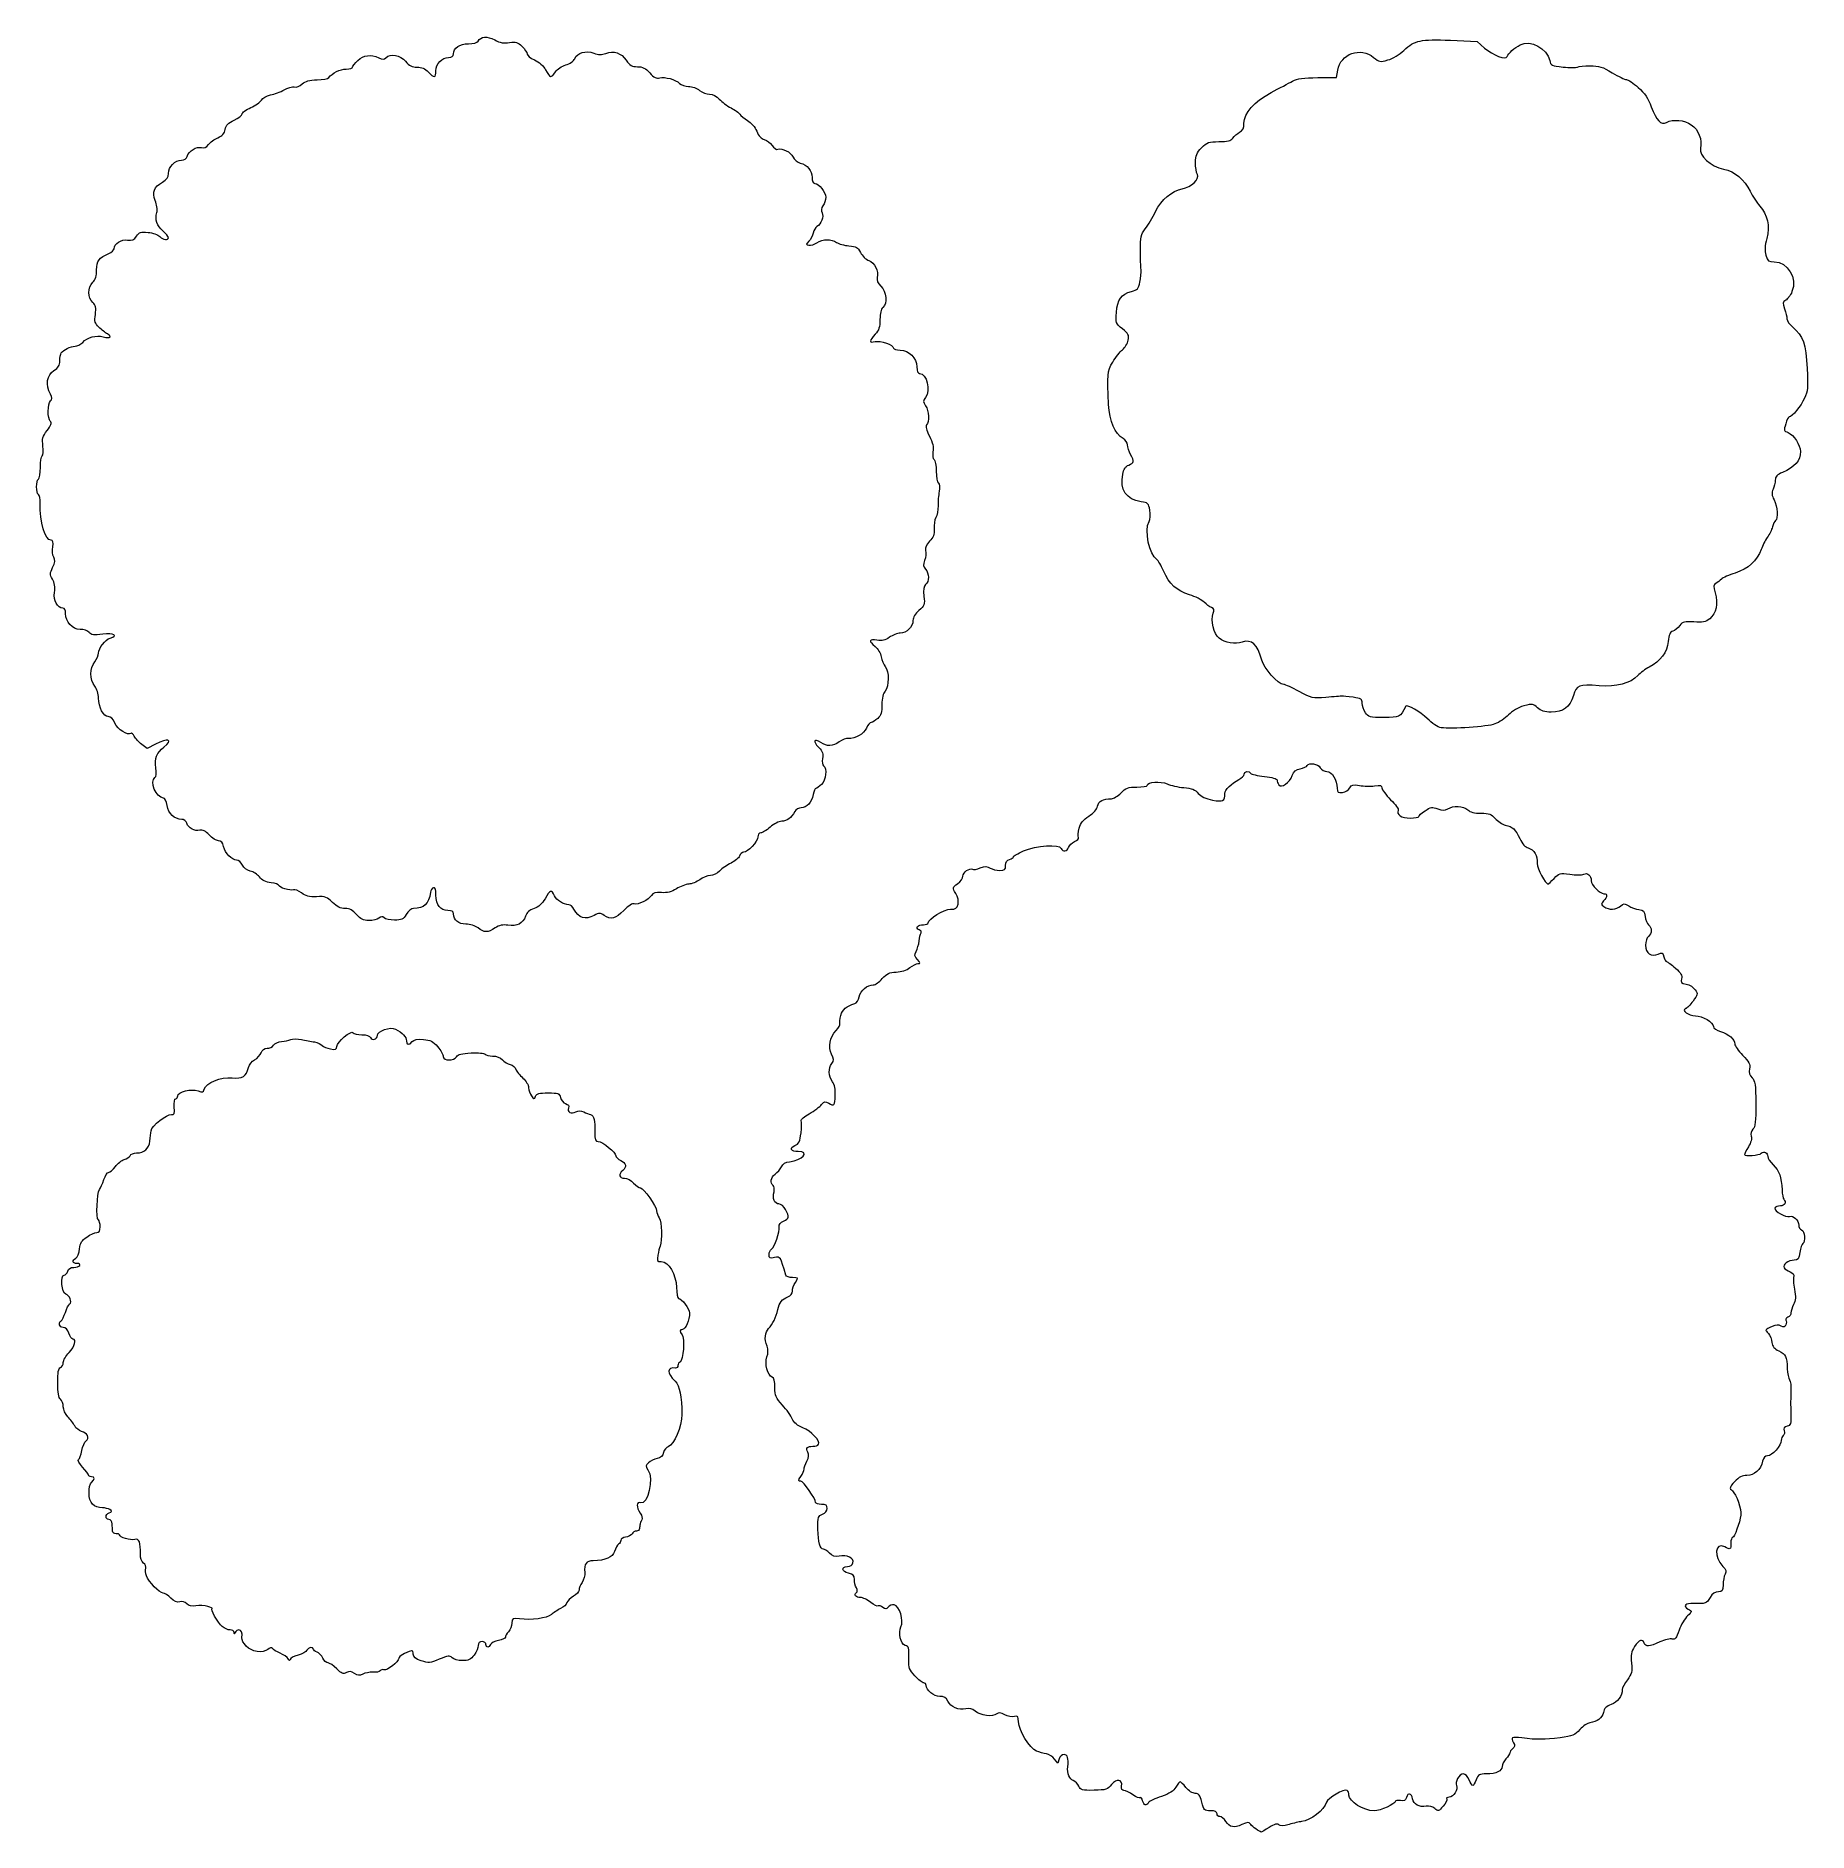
# Model space of a CAD drawing. Header units: centimetres. Extents: x -6.1 to 6.1, y -6.2 to 6.2.
import ezdxf

# ---------------------------------------------------------------- set-up
doc = ezdxf.new("R2010")
doc.units = ezdxf.units.CM
doc.header["$MEASUREMENT"] = 0
doc.layers.add('Layer 1', color=7, linetype='Continuous')

msp = doc.modelspace()

# ---------------------------------------------------------------- linework, layer by layer
at = {"layer": 'Layer 1', "color": 41, "lineweight": 13}
for points, knots in [([(-2.94281, 0.0458), (-2.91359, 0.06506), (-2.88993, 0.07002), (-2.85439, 0.06433), (-2.85439, 0.06433), (-2.79361, 0.05461), (-2.75076, 0.07665), (-2.73335, 0.12659), (-2.73335, 0.12659), (-2.72413, 0.15302), (-2.70568, 0.16968), (-2.67403, 0.18013), (-2.67403, 0.18013), (-2.64286, 0.19042), (-2.61849, 0.21209), (-2.59826, 0.24753), (-2.59826, 0.24753), (-2.56354, 0.30833), (-2.55313, 0.31162), (-2.53327, 0.26803), (-2.53327, 0.26803), (-2.51882, 0.23632), (-2.47096, 0.20642), (-2.43465, 0.20642), (-2.43465, 0.20642), (-2.42423, 0.20642), (-2.4085, 0.19289), (-2.39969, 0.17635), (-2.39969, 0.17635), (-2.36583, 0.11278), (-2.32335, 0.09949), (-2.25967, 0.13253), (-2.25967, 0.13253), (-2.22633, 0.14982), (-2.21819, 0.14982), (-2.1918, 0.13253), (-2.1918, 0.13253), (-2.14379, 0.10107), (-2.1109, 0.10925), (-2.05538, 0.16646), (-2.05538, 0.16646), (-2.02273, 0.2001), (-1.99583, 0.21715), (-1.9831, 0.21227), (-1.9831, 0.21227), (-1.95833, 0.20276), (-1.88523, 0.23888), (-1.86559, 0.27033), (-1.86559, 0.27033), (-1.85499, 0.2873), (-1.83671, 0.29228), (-1.79558, 0.28938), (-1.79558, 0.28938), (-1.75578, 0.28658), (-1.72659, 0.294), (-1.69315, 0.31542), (-1.69315, 0.31542), (-1.66743, 0.3319), (-1.62922, 0.34652), (-1.60825, 0.34791), (-1.60825, 0.34791), (-1.58728, 0.3493), (-1.55295, 0.36313), (-1.53195, 0.37866), (-1.53195, 0.37866), (-1.51096, 0.39418), (-1.47821, 0.40688), (-1.45919, 0.40688), (-1.45919, 0.40688), (-1.44015, 0.40688), (-1.41138, 0.42099), (-1.39517, 0.43828), (-1.39517, 0.43828), (-1.37898, 0.45555), (-1.34341, 0.48018), (-1.31612, 0.49302), (-1.31612, 0.49302), (-1.28883, 0.50586), (-1.26287, 0.52781), (-1.25842, 0.5418), (-1.25842, 0.5418), (-1.25398, 0.55579), (-1.24127, 0.56724), (-1.23017, 0.56724), (-1.23017, 0.56724), (-1.20038, 0.56724), (-1.13187, 0.64104), (-1.13187, 0.67312), (-1.13187, 0.67312), (-1.13187, 0.68859), (-1.1232, 0.70087), (-1.11229, 0.70087), (-1.11229, 0.70087), (-1.10152, 0.70087), (-1.07216, 0.71891), (-1.04705, 0.74096), (-1.04705, 0.74096), (-1.02188, 0.76306), (-0.98612, 0.78105), (-0.96736, 0.78105), (-0.96736, 0.78105), (-0.93217, 0.78105), (-0.90123, 0.80439), (-0.87741, 0.84891), (-0.87741, 0.84891), (-0.86985, 0.86304), (-0.84977, 0.87459), (-0.8328, 0.87459), (-0.8328, 0.87459), (-0.79371, 0.87459), (-0.76045, 0.91096), (-0.74951, 0.96567), (-0.74951, 0.96567), (-0.74483, 0.98907), (-0.73687, 1.00822), (-0.73183, 1.00822), (-0.73183, 1.00822), (-0.72678, 1.00822), (-0.7095, 1.02048), (-0.69341, 1.03547), (-0.69341, 1.03547), (-0.6619, 1.06482), (-0.65257, 1.14648), (-0.67887, 1.16273), (-0.67887, 1.16273), (-0.68753, 1.16808), (-0.69021, 1.18866), (-0.6854, 1.21274), (-0.6854, 1.21274), (-0.67884, 1.24552), (-0.68436, 1.26112), (-0.71315, 1.29116), (-0.71315, 1.29116), (-0.75536, 1.33522), (-0.74634, 1.35544), (-0.69846, 1.32407), (-0.69846, 1.32407), (-0.65442, 1.29521), (-0.61621, 1.29648), (-0.57155, 1.32828), (-0.57155, 1.32828), (-0.55142, 1.34261), (-0.52305, 1.35345), (-0.50851, 1.35235), (-0.50851, 1.35235), (-0.46077, 1.34875), (-0.3997, 1.38346), (-0.38306, 1.42363), (-0.38306, 1.42363), (-0.37419, 1.44505), (-0.35977, 1.46257), (-0.35102, 1.46257), (-0.35102, 1.46257), (-0.34227, 1.46257), (-0.32195, 1.47483), (-0.30587, 1.48982), (-0.30587, 1.48982), (-0.28312, 1.51101), (-0.27662, 1.53231), (-0.27662, 1.58565), (-0.27662, 1.58565), (-0.27662, 1.63077), (-0.26904, 1.66261), (-0.25446, 1.67872), (-0.25446, 1.67872), (-0.2268, 1.70928), (-0.22623, 1.81617), (-0.25355, 1.84774), (-0.25355, 1.84774), (-0.26422, 1.86007), (-0.27676, 1.89032), (-0.28141, 1.91496), (-0.28141, 1.91496), (-0.28606, 1.9396), (-0.30493, 1.97161), (-0.32333, 1.98609), (-0.32333, 1.98609), (-0.37041, 2.02312), (-0.3655, 2.04005), (-0.31067, 2.02976), (-0.31067, 2.02976), (-0.27552, 2.02317), (-0.25515, 2.02779), (-0.22509, 2.0492), (-0.22509, 2.0492), (-0.20339, 2.06465), (-0.17003, 2.07729), (-0.15095, 2.07729), (-0.15095, 2.07729), (-0.10661, 2.07729), (-0.06281, 2.12088), (-0.06281, 2.16502), (-0.06281, 2.16502), (-0.06281, 2.18698), (-0.04785, 2.21188), (-0.02115, 2.23434), (-0.02115, 2.23434), (0.01743, 2.2668), (0.01995, 2.27406), (0.01301, 2.33269), (0.01301, 2.33269), (0.00755, 2.37879), (0.01076, 2.40034), (0.02481, 2.412), (0.02481, 2.412), (0.05008, 2.43297), (0.04947, 2.49021), (0.02368, 2.51871), (0.02368, 2.51871), (0.00741, 2.53668), (0.0062, 2.54904), (0.01774, 2.57938), (0.01774, 2.57938), (0.02571, 2.60033), (0.02885, 2.63093), (0.02472, 2.64738), (0.02472, 2.64738), (0.01945, 2.66838), (0.02748, 2.68755), (0.0517, 2.71176), (0.0517, 2.71176), (0.07837, 2.73843), (0.0854, 2.75752), (0.08274, 2.79597), (0.08274, 2.79597), (0.08085, 2.82332), (0.08632, 2.85865), (0.0949, 2.87449), (0.0949, 2.87449), (0.10348, 2.89033), (0.1102, 2.92641), (0.10983, 2.95467), (0.10983, 2.95467), (0.10946, 2.98293), (0.11314, 3.0279), (0.118, 3.05459), (0.118, 3.05459), (0.12347, 3.08464), (0.12127, 3.10657), (0.1122, 3.11217), (0.1122, 3.11217), (0.10415, 3.11715), (0.09756, 3.15358), (0.09756, 3.19314), (0.09756, 3.19314), (0.09756, 3.2327), (0.09088, 3.26919), (0.08272, 3.27423), (0.08272, 3.27423), (0.07408, 3.27957), (0.07091, 3.30203), (0.07512, 3.32801), (0.07512, 3.32801), (0.08024, 3.35959), (0.07296, 3.3912), (0.05017, 3.4362), (0.05017, 3.4362), (0.02922, 3.47758), (0.02254, 3.50433), (0.03104, 3.51283), (0.03104, 3.51283), (0.05078, 3.53257), (0.04668, 3.61107), (0.02412, 3.64551), (0.02412, 3.64551), (0.00657, 3.67229), (0.00652, 3.67913), (0.02369, 3.70183), (0.02369, 3.70183), (0.06148, 3.75179), (0.03262, 3.86799), (-0.01758, 3.86799), (-0.01758, 3.86799), (-0.02968, 3.86799), (-0.03609, 3.88355), (-0.03609, 3.91294), (-0.03609, 3.91294), (-0.03609, 3.97405), (-0.09039, 4.02835), (-0.1515, 4.02835), (-0.1515, 4.02835), (-0.17622, 4.02835), (-0.19645, 4.03467), (-0.19645, 4.0424), (-0.19645, 4.0424), (-0.19645, 4.06462), (-0.28674, 4.0965), (-0.32352, 4.08727), (-0.32352, 4.08727), (-0.36579, 4.07666), (-0.36576, 4.09249), (-0.32341, 4.13816), (-0.32341, 4.13816), (-0.29718, 4.16645), (-0.29, 4.18832), (-0.29, 4.23995), (-0.29, 4.23995), (-0.29, 4.2821), (-0.2828, 4.31169), (-0.26995, 4.32235), (-0.26995, 4.32235), (-0.23713, 4.34958), (-0.24457, 4.43296), (-0.28305, 4.4691), (-0.28305, 4.4691), (-0.30559, 4.49027), (-0.3139, 4.50936), (-0.30904, 4.52875), (-0.30904, 4.52875), (-0.29793, 4.57302), (-0.3264, 4.63064), (-0.36697, 4.64598), (-0.36697, 4.64598), (-0.38711, 4.65359), (-0.41312, 4.67861), (-0.42477, 4.70157), (-0.42477, 4.70157), (-0.44288, 4.73727), (-0.45435, 4.74392), (-0.50395, 4.74754), (-0.50395, 4.74754), (-0.53585, 4.74986), (-0.57427, 4.76039), (-0.58931, 4.77093), (-0.58931, 4.77093), (-0.62529, 4.79613), (-0.68394, 4.79527), (-0.72412, 4.76894), (-0.72412, 4.76894), (-0.74187, 4.75731), (-0.76679, 4.74979), (-0.77949, 4.75224), (-0.77949, 4.75224), (-0.80083, 4.75635), (-0.80093, 4.75834), (-0.7808, 4.77846), (-0.7808, 4.77846), (-0.76883, 4.79043), (-0.75505, 4.81607), (-0.7502, 4.83543), (-0.7502, 4.83543), (-0.74534, 4.85479), (-0.7339, 4.87506), (-0.72476, 4.88048), (-0.72476, 4.88048), (-0.69482, 4.89824), (-0.67565, 4.94871), (-0.68921, 4.97404), (-0.68921, 4.97404), (-0.69791, 4.9903), (-0.69599, 5.0056), (-0.683, 5.02337), (-0.683, 5.02337), (-0.67264, 5.03753), (-0.66417, 5.06412), (-0.66417, 5.08245), (-0.66417, 5.08245), (-0.66416, 5.11851), (-0.71127, 5.17764), (-0.73999, 5.17764), (-0.73999, 5.17764), (-0.75082, 5.17764), (-0.75771, 5.19344), (-0.75771, 5.21829), (-0.75771, 5.21829), (-0.75771, 5.26594), (-0.79024, 5.30554), (-0.83955, 5.3179), (-0.83955, 5.3179), (-0.85884, 5.32274), (-0.88132, 5.34139), (-0.8895, 5.35934), (-0.8895, 5.35934), (-0.90525, 5.3939), (-0.96412, 5.42388), (-0.99385, 5.41247), (-0.99385, 5.41247), (-1.00359, 5.40873), (-1.02133, 5.42058), (-1.03328, 5.43881), (-1.03328, 5.43881), (-1.04522, 5.45703), (-1.06963, 5.47562), (-1.08753, 5.48011), (-1.08753, 5.48011), (-1.10884, 5.48546), (-1.12685, 5.50523), (-1.13973, 5.53744), (-1.13973, 5.53744), (-1.15119, 5.56609), (-1.17736, 5.59703), (-1.20244, 5.61159), (-1.20244, 5.61159), (-1.22611, 5.62534), (-1.25031, 5.64461), (-1.25622, 5.65442), (-1.25622, 5.65442), (-1.26213, 5.66423), (-1.28919, 5.68397), (-1.31636, 5.69827), (-1.31636, 5.69827), (-1.34353, 5.71257), (-1.37992, 5.73959), (-1.39723, 5.75831), (-1.39723, 5.75831), (-1.41543, 5.77799), (-1.4436, 5.79247), (-1.46405, 5.79264), (-1.46405, 5.79264), (-1.48349, 5.7928), (-1.51443, 5.8047), (-1.53281, 5.81907), (-1.53281, 5.81907), (-1.55118, 5.83344), (-1.58533, 5.84534), (-1.6087, 5.8455), (-1.6087, 5.8455), (-1.63206, 5.84566), (-1.66061, 5.85523), (-1.67215, 5.86677), (-1.67215, 5.86677), (-1.69983, 5.89445), (-1.77017, 5.91393), (-1.80807, 5.90441), (-1.80807, 5.90441), (-1.83081, 5.8987), (-1.84787, 5.90744), (-1.87647, 5.93945), (-1.87647, 5.93945), (-1.90563, 5.97209), (-1.9256, 5.9821), (-1.96155, 5.9821), (-1.96155, 5.9821), (-1.99979, 5.9821), (-2.01421, 5.9904), (-2.03911, 6.02673), (-2.03911, 6.02673), (-2.07381, 6.07737), (-2.12499, 6.09424), (-2.18023, 6.07324), (-2.18023, 6.07324), (-2.20749, 6.06287), (-2.22972, 6.06344), (-2.26259, 6.07532), (-2.26259, 6.07532), (-2.31781, 6.09529), (-2.37581, 6.07854), (-2.39401, 6.03737), (-2.39401, 6.03737), (-2.40115, 6.02122), (-2.42806, 6.00241), (-2.45601, 5.99403), (-2.45601, 5.99403), (-2.48317, 5.98589), (-2.51522, 5.96424), (-2.52722, 5.94592), (-2.52722, 5.94592), (-2.55595, 5.90207), (-2.56431, 5.90374), (-2.59424, 5.95933), (-2.59424, 5.95933), (-2.60991, 5.98843), (-2.63877, 6.0146), (-2.67078, 6.02872), (-2.67078, 6.02872), (-2.69904, 6.04119), (-2.72216, 6.05952), (-2.72216, 6.06947), (-2.72216, 6.06947), (-2.72216, 6.07941), (-2.73762, 6.10301), (-2.75652, 6.12191), (-2.75652, 6.12191), (-2.78579, 6.15118), (-2.79863, 6.15503), (-2.84319, 6.1479), (-2.84319, 6.1479), (-2.88202, 6.14169), (-2.90839, 6.14644), (-2.9455, 6.16633), (-2.9455, 6.16633), (-2.99737, 6.19413), (-3.04103, 6.19099), (-3.06025, 6.15809), (-3.06025, 6.15809), (-3.06656, 6.14729), (-3.09351, 6.1398), (-3.12602, 6.1398), (-3.12602, 6.1398), (-3.18624, 6.1398), (-3.22998, 6.11081), (-3.22998, 6.07091), (-3.22998, 6.07091), (-3.22998, 6.05352), (-3.23982, 6.04625), (-3.26339, 6.04625), (-3.26339, 6.04625), (-3.30875, 6.04625), (-3.35025, 6.00156), (-3.35025, 5.95271), (-3.35025, 5.95271), (-3.35025, 5.90388), (-3.36265, 5.90233), (-3.4037, 5.94603), (-3.4037, 5.94603), (-3.42521, 5.96892), (-3.44934, 5.97944), (-3.48039, 5.97944), (-3.48039, 5.97944), (-3.51432, 5.97944), (-3.53416, 5.9895), (-3.55943, 6.01953), (-3.55943, 6.01953), (-3.59544, 6.06233), (-3.66391, 6.07469), (-3.69466, 6.04395), (-3.69466, 6.04395), (-3.70665, 6.03196), (-3.71842, 6.03196), (-3.74473, 6.04395), (-3.74473, 6.04395), (-3.79926, 6.0688), (-3.84852, 6.06252), (-3.88826, 6.02567), (-3.88826, 6.02567), (-3.9084, 6.007), (-3.92487, 5.98595), (-3.92487, 5.9789), (-3.92487, 5.9789), (-3.92487, 5.97185), (-3.94458, 5.96608), (-3.96867, 5.96608), (-3.96867, 5.96608), (-4.01014, 5.96608), (-4.06718, 5.93772), (-4.08808, 5.90672), (-4.08808, 5.90672), (-4.09332, 5.89894), (-4.12999, 5.89217), (-4.16956, 5.89166), (-4.16956, 5.89166), (-4.22297, 5.89098), (-4.24916, 5.88362), (-4.2712, 5.86308), (-4.2712, 5.86308), (-4.2885, 5.84697), (-4.31154, 5.83821), (-4.32642, 5.8421), (-4.32642, 5.8421), (-4.34046, 5.84577), (-4.37196, 5.83697), (-4.39642, 5.82253), (-4.39642, 5.82253), (-4.42088, 5.8081), (-4.46303, 5.79214), (-4.49008, 5.78706), (-4.49008, 5.78706), (-4.51786, 5.78185), (-4.54523, 5.76669), (-4.55297, 5.75223), (-4.55297, 5.75223), (-4.56051, 5.73815), (-4.59365, 5.71469), (-4.62663, 5.7001), (-4.62663, 5.7001), (-4.65961, 5.68551), (-4.68674, 5.66572), (-4.68693, 5.65612), (-4.68693, 5.65612), (-4.68712, 5.64652), (-4.71145, 5.62751), (-4.741, 5.61388), (-4.741, 5.61388), (-4.78123, 5.59532), (-4.79669, 5.57924), (-4.80257, 5.54984), (-4.80257, 5.54984), (-4.80817, 5.52186), (-4.82285, 5.50538), (-4.85366, 5.49251), (-4.85366, 5.49251), (-4.87744, 5.48257), (-4.90617, 5.46121), (-4.91751, 5.44503), (-4.91751, 5.44503), (-4.93215, 5.42414), (-4.94602, 5.41812), (-4.96542, 5.42428), (-4.96542, 5.42428), (-4.99867, 5.43483), (-5.05526, 5.40056), (-5.0648, 5.36409), (-5.0648, 5.36409), (-5.06918, 5.34732), (-5.08312, 5.33799), (-5.10377, 5.33799), (-5.10377, 5.33799), (-5.14796, 5.33799), (-5.1944, 5.29127), (-5.1944, 5.24681), (-5.1944, 5.24681), (-5.1944, 5.22024), (-5.20543, 5.20361), (-5.23439, 5.1865), (-5.23439, 5.1865), (-5.29421, 5.15116), (-5.30712, 5.11843), (-5.28441, 5.05966), (-5.28441, 5.05966), (-5.27397, 5.03263), (-5.26933, 4.99559), (-5.27408, 4.97719), (-5.27408, 4.97719), (-5.28751, 4.92517), (-5.2748, 4.88622), (-5.2329, 4.85095), (-5.2329, 4.85095), (-5.21172, 4.83313), (-5.1944, 4.81215), (-5.1944, 4.80432), (-5.1944, 4.80432), (-5.1944, 4.78282), (-5.22976, 4.78727), (-5.25436, 4.81187), (-5.25436, 4.81187), (-5.26634, 4.82385), (-5.30224, 4.83659), (-5.33415, 4.84018), (-5.33415, 4.84018), (-5.3847, 4.84588), (-5.39492, 4.84252), (-5.41358, 4.81404), (-5.41358, 4.81404), (-5.43049, 4.78823), (-5.44353, 4.78262), (-5.47559, 4.78732), (-5.47559, 4.78732), (-5.51862, 4.79364), (-5.56859, 4.76155), (-5.56859, 4.7276), (-5.56859, 4.7276), (-5.56859, 4.71756), (-5.58513, 4.70229), (-5.60534, 4.69368), (-5.60534, 4.69368), (-5.67218, 4.66519), (-5.68886, 4.64267), (-5.68886, 4.58089), (-5.68886, 4.58089), (-5.68886, 4.54064), (-5.69706, 4.51462), (-5.71559, 4.4961), (-5.71559, 4.4961), (-5.75066, 4.46103), (-5.75092, 4.38775), (-5.71607, 4.35622), (-5.71607, 4.35622), (-5.69481, 4.33698), (-5.69132, 4.32155), (-5.6977, 4.27503), (-5.6977, 4.27503), (-5.70444, 4.22587), (-5.70089, 4.21311), (-5.67305, 4.18646), (-5.67305, 4.18646), (-5.65516, 4.16934), (-5.62885, 4.14852), (-5.61458, 4.14019), (-5.61458, 4.14019), (-5.57851, 4.11915), (-5.59532, 4.10724), (-5.64276, 4.12022), (-5.64276, 4.12022), (-5.69195, 4.13368), (-5.75191, 4.11764), (-5.78494, 4.08218), (-5.78494, 4.08218), (-5.79882, 4.06729), (-5.82236, 4.0551), (-5.83726, 4.0551), (-5.83726, 4.0551), (-5.86825, 4.0551), (-5.91807, 4.03135), (-5.93254, 4.00967), (-5.93254, 4.00967), (-5.93794, 4.00158), (-5.94247, 3.97693), (-5.9426, 3.95488), (-5.9426, 3.95488), (-5.94279, 3.92536), (-5.9534, 3.90774), (-5.98286, 3.88806), (-5.98286, 3.88806), (-6.03218, 3.85512), (-6.04172, 3.79073), (-6.00715, 3.72409), (-6.00715, 3.72409), (-5.99507, 3.70081), (-5.99508, 3.69009), (-6.00718, 3.67799), (-6.00718, 3.67799), (-6.02717, 3.658), (-6.02779, 3.55749), (-6.00804, 3.53774), (-6.00804, 3.53774), (-5.99707, 3.52677), (-6.00284, 3.5101), (-6.02987, 3.47468), (-6.02987, 3.47468), (-6.06152, 3.43319), (-6.06548, 3.41831), (-6.05847, 3.36722), (-6.05847, 3.36722), (-6.05388, 3.3337), (-6.05601, 3.30442), (-6.06337, 3.29987), (-6.06337, 3.29987), (-6.07054, 3.29544), (-6.0764, 3.25945), (-6.0764, 3.2199), (-6.0764, 3.2199), (-6.0764, 3.18034), (-6.08241, 3.14426), (-6.08976, 3.13972), (-6.08976, 3.13972), (-6.10694, 3.1291), (-6.10722, 3.0436), (-6.09011, 3.03303), (-6.09011, 3.03303), (-6.08295, 3.02861), (-6.07748, 3.00269), (-6.07795, 2.97545), (-6.07795, 2.97545), (-6.08027, 2.84079), (-6.04426, 2.71878), (-6.0022, 2.71878), (-6.0022, 2.71878), (-5.98961, 2.71878), (-5.98663, 2.70587), (-5.99182, 2.67384), (-5.99182, 2.67384), (-5.99583, 2.64912), (-5.99258, 2.6167), (-5.9846, 2.60179), (-5.9846, 2.60179), (-5.97348, 2.58102), (-5.97522, 2.56439), (-5.99202, 2.53071), (-5.99202, 2.53071), (-6.01207, 2.49052), (-6.01214, 2.48359), (-5.99286, 2.45), (-5.99286, 2.45), (-5.97863, 2.42521), (-5.97416, 2.39547), (-5.97911, 2.35859), (-5.97911, 2.35859), (-5.98677, 2.30149), (-5.95934, 2.25106), (-5.92064, 2.25106), (-5.92064, 2.25106), (-5.90977, 2.25106), (-5.90267, 2.23594), (-5.90267, 2.21277), (-5.90267, 2.21277), (-5.90267, 2.15469), (-5.8563, 2.10406), (-5.80311, 2.10406), (-5.80311, 2.10406), (-5.77882, 2.10406), (-5.75093, 2.09441), (-5.74114, 2.08261), (-5.74114, 2.08261), (-5.72682, 2.06536), (-5.70817, 2.06287), (-5.64596, 2.06991), (-5.64596, 2.06991), (-5.57022, 2.07848), (-5.53798, 2.06212), (-5.59496, 2.04404), (-5.59496, 2.04404), (-5.62938, 2.03312), (-5.67549, 1.97393), (-5.67549, 1.94067), (-5.67549, 1.94067), (-5.67549, 1.92628), (-5.68752, 1.89922), (-5.70222, 1.88053), (-5.70222, 1.88053), (-5.73716, 1.83611), (-5.73716, 1.7573), (-5.70222, 1.71288), (-5.70222, 1.71288), (-5.68661, 1.69303), (-5.67549, 1.65867), (-5.67549, 1.63023), (-5.67549, 1.63023), (-5.67549, 1.56637), (-5.64205, 1.50271), (-5.60851, 1.50271), (-5.60851, 1.50271), (-5.59145, 1.50271), (-5.57582, 1.48719), (-5.56373, 1.45824), (-5.56373, 1.45824), (-5.54581, 1.41535), (-5.47163, 1.36803), (-5.45242, 1.38724), (-5.45242, 1.38724), (-5.4478, 1.39186), (-5.43747, 1.38273), (-5.42946, 1.36694), (-5.42946, 1.36694), (-5.42145, 1.35115), (-5.39812, 1.32578), (-5.3776, 1.31054), (-5.3776, 1.31054), (-5.3776, 1.31054), (-5.3403, 1.28284), (-5.3403, 1.28284), (-5.3403, 1.28284), (-5.3403, 1.28284), (-5.28406, 1.31263), (-5.28406, 1.31263), (-5.28406, 1.31263), (-5.19765, 1.3584), (-5.15905, 1.34537), (-5.2257, 1.29295), (-5.2257, 1.29295), (-5.27513, 1.25407), (-5.29043, 1.21425), (-5.28074, 1.14965), (-5.28074, 1.14965), (-5.27523, 1.11292), (-5.27741, 1.08828), (-5.28668, 1.08255), (-5.28668, 1.08255), (-5.32642, 1.05799), (-5.27879, 0.94144), (-5.22901, 0.94144), (-5.22901, 0.94144), (-5.21865, 0.94144), (-5.20772, 0.91974), (-5.2029, 0.88959), (-5.2029, 0.88959), (-5.19413, 0.83476), (-5.15148, 0.79444), (-5.10224, 0.79444), (-5.10224, 0.79444), (-5.08768, 0.79444), (-5.07216, 0.78251), (-5.06746, 0.7677), (-5.06746, 0.7677), (-5.05663, 0.73359), (-5.01252, 0.70979), (-4.97724, 0.71901), (-4.97724, 0.71901), (-4.95828, 0.72397), (-4.93859, 0.71408), (-4.91311, 0.6868), (-4.91311, 0.6868), (-4.89289, 0.66515), (-4.8642, 0.64744), (-4.84935, 0.64744), (-4.84935, 0.64744), (-4.83014, 0.64744), (-4.81979, 0.63571), (-4.81343, 0.60676), (-4.81343, 0.60676), (-4.80304, 0.55944), (-4.75908, 0.5138), (-4.72389, 0.5138), (-4.72389, 0.5138), (-4.71042, 0.5138), (-4.69237, 0.49839), (-4.68379, 0.47955), (-4.68379, 0.47955), (-4.67421, 0.45852), (-4.65353, 0.44237), (-4.63021, 0.43771), (-4.63021, 0.43771), (-4.60933, 0.43353), (-4.58061, 0.41533), (-4.56639, 0.39725), (-4.56639, 0.39725), (-4.54934, 0.37557), (-4.52219, 0.36192), (-4.48662, 0.35715), (-4.48662, 0.35715), (-4.45696, 0.35317), (-4.4327, 0.34528), (-4.4327, 0.33962), (-4.4327, 0.33962), (-4.4327, 0.32423), (-4.35467, 0.3), (-4.33249, 0.30851), (-4.33249, 0.30851), (-4.32189, 0.31258), (-4.29671, 0.30293), (-4.27655, 0.28706), (-4.27655, 0.28706), (-4.24827, 0.26481), (-4.22449, 0.25893), (-4.17256, 0.26134), (-4.17256, 0.26134), (-4.11273, 0.26411), (-4.10052, 0.25974), (-4.06286, 0.22209), (-4.06286, 0.22209), (-4.03241, 0.19164), (-4.00809, 0.17972), (-3.97643, 0.17972), (-3.97643, 0.17972), (-3.94368, 0.17972), (-3.9233, 0.16909), (-3.89702, 0.13829), (-3.89702, 0.13829), (-3.86941, 0.10594), (-3.85094, 0.09686), (-3.81273, 0.09686), (-3.81273, 0.09686), (-3.78582, 0.09686), (-3.75469, 0.10442), (-3.74355, 0.11367), (-3.74355, 0.11367), (-3.72821, 0.1264), (-3.71955, 0.12672), (-3.70783, 0.11501), (-3.70783, 0.11501), (-3.69932, 0.1065), (-3.66684, 0.09954), (-3.63565, 0.09954), (-3.63565, 0.09954), (-3.58681, 0.09954), (-3.57566, 0.1051), (-3.55526, 0.13963), (-3.55526, 0.13963), (-3.5414, 0.1631), (-3.52031, 0.1798), (-3.50439, 0.1799), (-3.50439, 0.1799), (-3.43126, 0.18039), (-3.40094, 0.20958), (-3.38775, 0.2922), (-3.38775, 0.2922), (-3.3855, 0.30629), (-3.37614, 0.32032), (-3.36696, 0.32338), (-3.36696, 0.32338), (-3.35534, 0.32725), (-3.35026, 0.31163), (-3.35026, 0.27209), (-3.35026, 0.27209), (-3.35026, 0.20387), (-3.32108, 0.16636), (-3.26801, 0.16636), (-3.26801, 0.16636), (-3.24087, 0.16636), (-3.22987, 0.15967), (-3.22957, 0.14297), (-3.22957, 0.14297), (-3.22878, 0.0996), (-3.19602, 0.07281), (-3.14377, 0.07281), (-3.14377, 0.07281), (-3.11413, 0.07281), (-3.08011, 0.06197), (-3.05992, 0.04608), (-3.05992, 0.04608), (-3.01739, 0.01263), (-2.99332, 0.01258), (-2.94288, 0.04582), (-2.94288, 0.04582), (-2.94288, 0.04582), (-2.94288, 0.04582), (-2.94288, 0.04582), (-2.94288, 0.04582), (-2.94288, 0.04582), (-2.94281, 0.0458), (-2.94281, 0.0458)], [0, 0, 0, 0, 0.00406504, 0.00406504, 0.00406504, 0.00406504, 0.00813008, 0.00813008, 0.00813008, 0.00813008, 0.01219512, 0.01219512, 0.01219512, 0.01219512, 0.01626016, 0.01626016, 0.01626016, 0.01626016, 0.0203252, 0.0203252, 0.0203252, 0.0203252, 0.02439024, 0.02439024, 0.02439024, 0.02439024, 0.02845528, 0.02845528, 0.02845528, 0.02845528, 0.03252033, 0.03252033, 0.03252033, 0.03252033, 0.03658537, 0.03658537, 0.03658537, 0.03658537, 0.04065041, 0.04065041, 0.04065041, 0.04065041, 0.04471545, 0.04471545, 0.04471545, 0.04471545, 0.04878049, 0.04878049, 0.04878049, 0.04878049, 0.05284553, 0.05284553, 0.05284553, 0.05284553, 0.05691057, 0.05691057, 0.05691057, 0.05691057, 0.06097561, 0.06097561, 0.06097561, 0.06097561, 0.06504065, 0.06504065, 0.06504065, 0.06504065, 0.06910569, 0.06910569, 0.06910569, 0.06910569, 0.07317073, 0.07317073, 0.07317073, 0.07317073, 0.07723577, 0.07723577, 0.07723577, 0.07723577, 0.08130081, 0.08130081, 0.08130081, 0.08130081, 0.08536585, 0.08536585, 0.08536585, 0.08536585, 0.08943089, 0.08943089, 0.08943089, 0.08943089, 0.09349593, 0.09349593, 0.09349593, 0.09349593, 0.09756098, 0.09756098, 0.09756098, 0.09756098, 0.10162602, 0.10162602, 0.10162602, 0.10162602, 0.10569106, 0.10569106, 0.10569106, 0.10569106, 0.1097561, 0.1097561, 0.1097561, 0.1097561, 0.11382114, 0.11382114, 0.11382114, 0.11382114, 0.11788618, 0.11788618, 0.11788618, 0.11788618, 0.12195122, 0.12195122, 0.12195122, 0.12195122, 0.12601626, 0.12601626, 0.12601626, 0.12601626, 0.1300813, 0.1300813, 0.1300813, 0.1300813, 0.13414634, 0.13414634, 0.13414634, 0.13414634, 0.13821138, 0.13821138, 0.13821138, 0.13821138, 0.14227642, 0.14227642, 0.14227642, 0.14227642, 0.14634146, 0.14634146, 0.14634146, 0.14634146, 0.1504065, 0.1504065, 0.1504065, 0.1504065, 0.15447154, 0.15447154, 0.15447154, 0.15447154, 0.15853659, 0.15853659, 0.15853659, 0.15853659, 0.16260163, 0.16260163, 0.16260163, 0.16260163, 0.16666667, 0.16666667, 0.16666667, 0.16666667, 0.17073171, 0.17073171, 0.17073171, 0.17073171, 0.17479675, 0.17479675, 0.17479675, 0.17479675, 0.17886179, 0.17886179, 0.17886179, 0.17886179, 0.18292683, 0.18292683, 0.18292683, 0.18292683, 0.18699187, 0.18699187, 0.18699187, 0.18699187, 0.19105691, 0.19105691, 0.19105691, 0.19105691, 0.19512195, 0.19512195, 0.19512195, 0.19512195, 0.19918699, 0.19918699, 0.19918699, 0.19918699, 0.20325203, 0.20325203, 0.20325203, 0.20325203, 0.20731707, 0.20731707, 0.20731707, 0.20731707, 0.21138211, 0.21138211, 0.21138211, 0.21138211, 0.21544715, 0.21544715, 0.21544715, 0.21544715, 0.2195122, 0.2195122, 0.2195122, 0.2195122, 0.22357724, 0.22357724, 0.22357724, 0.22357724, 0.22764228, 0.22764228, 0.22764228, 0.22764228, 0.23170732, 0.23170732, 0.23170732, 0.23170732, 0.23577236, 0.23577236, 0.23577236, 0.23577236, 0.2398374, 0.2398374, 0.2398374, 0.2398374, 0.24390244, 0.24390244, 0.24390244, 0.24390244, 0.24796748, 0.24796748, 0.24796748, 0.24796748, 0.25203252, 0.25203252, 0.25203252, 0.25203252, 0.25609756, 0.25609756, 0.25609756, 0.25609756, 0.2601626, 0.2601626, 0.2601626, 0.2601626, 0.26422764, 0.26422764, 0.26422764, 0.26422764, 0.26829268, 0.26829268, 0.26829268, 0.26829268, 0.27235772, 0.27235772, 0.27235772, 0.27235772, 0.27642276, 0.27642276, 0.27642276, 0.27642276, 0.2804878, 0.2804878, 0.2804878, 0.2804878, 0.28455285, 0.28455285, 0.28455285, 0.28455285, 0.28861789, 0.28861789, 0.28861789, 0.28861789, 0.29268293, 0.29268293, 0.29268293, 0.29268293, 0.29674797, 0.29674797, 0.29674797, 0.29674797, 0.30081301, 0.30081301, 0.30081301, 0.30081301, 0.30487805, 0.30487805, 0.30487805, 0.30487805, 0.30894309, 0.30894309, 0.30894309, 0.30894309, 0.31300813, 0.31300813, 0.31300813, 0.31300813, 0.31707317, 0.31707317, 0.31707317, 0.31707317, 0.32113821, 0.32113821, 0.32113821, 0.32113821, 0.32520325, 0.32520325, 0.32520325, 0.32520325, 0.32926829, 0.32926829, 0.32926829, 0.32926829, 0.33333333, 0.33333333, 0.33333333, 0.33333333, 0.33739837, 0.33739837, 0.33739837, 0.33739837, 0.34146341, 0.34146341, 0.34146341, 0.34146341, 0.34552846, 0.34552846, 0.34552846, 0.34552846, 0.3495935, 0.3495935, 0.3495935, 0.3495935, 0.35365854, 0.35365854, 0.35365854, 0.35365854, 0.35772358, 0.35772358, 0.35772358, 0.35772358, 0.36178862, 0.36178862, 0.36178862, 0.36178862, 0.36585366, 0.36585366, 0.36585366, 0.36585366, 0.3699187, 0.3699187, 0.3699187, 0.3699187, 0.37398374, 0.37398374, 0.37398374, 0.37398374, 0.37804878, 0.37804878, 0.37804878, 0.37804878, 0.38211382, 0.38211382, 0.38211382, 0.38211382, 0.38617886, 0.38617886, 0.38617886, 0.38617886, 0.3902439, 0.3902439, 0.3902439, 0.3902439, 0.39430894, 0.39430894, 0.39430894, 0.39430894, 0.39837398, 0.39837398, 0.39837398, 0.39837398, 0.40243902, 0.40243902, 0.40243902, 0.40243902, 0.40650407, 0.40650407, 0.40650407, 0.40650407, 0.41056911, 0.41056911, 0.41056911, 0.41056911, 0.41463415, 0.41463415, 0.41463415, 0.41463415, 0.41869919, 0.41869919, 0.41869919, 0.41869919, 0.42276423, 0.42276423, 0.42276423, 0.42276423, 0.42682927, 0.42682927, 0.42682927, 0.42682927, 0.43089431, 0.43089431, 0.43089431, 0.43089431, 0.43495935, 0.43495935, 0.43495935, 0.43495935, 0.43902439, 0.43902439, 0.43902439, 0.43902439, 0.44308943, 0.44308943, 0.44308943, 0.44308943, 0.44715447, 0.44715447, 0.44715447, 0.44715447, 0.45121951, 0.45121951, 0.45121951, 0.45121951, 0.45528455, 0.45528455, 0.45528455, 0.45528455, 0.45934959, 0.45934959, 0.45934959, 0.45934959, 0.46341463, 0.46341463, 0.46341463, 0.46341463, 0.46747967, 0.46747967, 0.46747967, 0.46747967, 0.47154472, 0.47154472, 0.47154472, 0.47154472, 0.47560976, 0.47560976, 0.47560976, 0.47560976, 0.4796748, 0.4796748, 0.4796748, 0.4796748, 0.48373984, 0.48373984, 0.48373984, 0.48373984, 0.48780488, 0.48780488, 0.48780488, 0.48780488, 0.49186992, 0.49186992, 0.49186992, 0.49186992, 0.49593496, 0.49593496, 0.49593496, 0.49593496, 0.5, 0.5, 0.5, 0.5, 0.50406504, 0.50406504, 0.50406504, 0.50406504, 0.50813008, 0.50813008, 0.50813008, 0.50813008, 0.51219512, 0.51219512, 0.51219512, 0.51219512, 0.51626016, 0.51626016, 0.51626016, 0.51626016, 0.5203252, 0.5203252, 0.5203252, 0.5203252, 0.52439024, 0.52439024, 0.52439024, 0.52439024, 0.52845528, 0.52845528, 0.52845528, 0.52845528, 0.53252033, 0.53252033, 0.53252033, 0.53252033, 0.53658537, 0.53658537, 0.53658537, 0.53658537, 0.54065041, 0.54065041, 0.54065041, 0.54065041, 0.54471545, 0.54471545, 0.54471545, 0.54471545, 0.54878049, 0.54878049, 0.54878049, 0.54878049, 0.55284553, 0.55284553, 0.55284553, 0.55284553, 0.55691057, 0.55691057, 0.55691057, 0.55691057, 0.56097561, 0.56097561, 0.56097561, 0.56097561, 0.56504065, 0.56504065, 0.56504065, 0.56504065, 0.56910569, 0.56910569, 0.56910569, 0.56910569, 0.57317073, 0.57317073, 0.57317073, 0.57317073, 0.57723577, 0.57723577, 0.57723577, 0.57723577, 0.58130081, 0.58130081, 0.58130081, 0.58130081, 0.58536585, 0.58536585, 0.58536585, 0.58536585, 0.58943089, 0.58943089, 0.58943089, 0.58943089, 0.59349593, 0.59349593, 0.59349593, 0.59349593, 0.59756098, 0.59756098, 0.59756098, 0.59756098, 0.60162602, 0.60162602, 0.60162602, 0.60162602, 0.60569106, 0.60569106, 0.60569106, 0.60569106, 0.6097561, 0.6097561, 0.6097561, 0.6097561, 0.61382114, 0.61382114, 0.61382114, 0.61382114, 0.61788618, 0.61788618, 0.61788618, 0.61788618, 0.62195122, 0.62195122, 0.62195122, 0.62195122, 0.62601626, 0.62601626, 0.62601626, 0.62601626, 0.6300813, 0.6300813, 0.6300813, 0.6300813, 0.63414634, 0.63414634, 0.63414634, 0.63414634, 0.63821138, 0.63821138, 0.63821138, 0.63821138, 0.64227642, 0.64227642, 0.64227642, 0.64227642, 0.64634146, 0.64634146, 0.64634146, 0.64634146, 0.6504065, 0.6504065, 0.6504065, 0.6504065, 0.65447154, 0.65447154, 0.65447154, 0.65447154, 0.65853659, 0.65853659, 0.65853659, 0.65853659, 0.66260163, 0.66260163, 0.66260163, 0.66260163, 0.66666667, 0.66666667, 0.66666667, 0.66666667, 0.67073171, 0.67073171, 0.67073171, 0.67073171, 0.67479675, 0.67479675, 0.67479675, 0.67479675, 0.67886179, 0.67886179, 0.67886179, 0.67886179, 0.68292683, 0.68292683, 0.68292683, 0.68292683, 0.68699187, 0.68699187, 0.68699187, 0.68699187, 0.69105691, 0.69105691, 0.69105691, 0.69105691, 0.69512195, 0.69512195, 0.69512195, 0.69512195, 0.69918699, 0.69918699, 0.69918699, 0.69918699, 0.70325203, 0.70325203, 0.70325203, 0.70325203, 0.70731707, 0.70731707, 0.70731707, 0.70731707, 0.71138211, 0.71138211, 0.71138211, 0.71138211, 0.71544715, 0.71544715, 0.71544715, 0.71544715, 0.7195122, 0.7195122, 0.7195122, 0.7195122, 0.72357724, 0.72357724, 0.72357724, 0.72357724, 0.72764228, 0.72764228, 0.72764228, 0.72764228, 0.73170732, 0.73170732, 0.73170732, 0.73170732, 0.73577236, 0.73577236, 0.73577236, 0.73577236, 0.7398374, 0.7398374, 0.7398374, 0.7398374, 0.74390244, 0.74390244, 0.74390244, 0.74390244, 0.74796748, 0.74796748, 0.74796748, 0.74796748, 0.75203252, 0.75203252, 0.75203252, 0.75203252, 0.75609756, 0.75609756, 0.75609756, 0.75609756, 0.7601626, 0.7601626, 0.7601626, 0.7601626, 0.76422764, 0.76422764, 0.76422764, 0.76422764, 0.76829268, 0.76829268, 0.76829268, 0.76829268, 0.77235772, 0.77235772, 0.77235772, 0.77235772, 0.77642276, 0.77642276, 0.77642276, 0.77642276, 0.7804878, 0.7804878, 0.7804878, 0.7804878, 0.78455285, 0.78455285, 0.78455285, 0.78455285, 0.78861789, 0.78861789, 0.78861789, 0.78861789, 0.79268293, 0.79268293, 0.79268293, 0.79268293, 0.79674797, 0.79674797, 0.79674797, 0.79674797, 0.80081301, 0.80081301, 0.80081301, 0.80081301, 0.80487805, 0.80487805, 0.80487805, 0.80487805, 0.80894309, 0.80894309, 0.80894309, 0.80894309, 0.81300813, 0.81300813, 0.81300813, 0.81300813, 0.81707317, 0.81707317, 0.81707317, 0.81707317, 0.82113821, 0.82113821, 0.82113821, 0.82113821, 0.82520325, 0.82520325, 0.82520325, 0.82520325, 0.82926829, 0.82926829, 0.82926829, 0.82926829, 0.83333333, 0.83333333, 0.83333333, 0.83333333, 0.83739837, 0.83739837, 0.83739837, 0.83739837, 0.84146341, 0.84146341, 0.84146341, 0.84146341, 0.84552846, 0.84552846, 0.84552846, 0.84552846, 0.8495935, 0.8495935, 0.8495935, 0.8495935, 0.85365854, 0.85365854, 0.85365854, 0.85365854, 0.85772358, 0.85772358, 0.85772358, 0.85772358, 0.86178862, 0.86178862, 0.86178862, 0.86178862, 0.86585366, 0.86585366, 0.86585366, 0.86585366, 0.8699187, 0.8699187, 0.8699187, 0.8699187, 0.87398374, 0.87398374, 0.87398374, 0.87398374, 0.87804878, 0.87804878, 0.87804878, 0.87804878, 0.88211382, 0.88211382, 0.88211382, 0.88211382, 0.88617886, 0.88617886, 0.88617886, 0.88617886, 0.8902439, 0.8902439, 0.8902439, 0.8902439, 0.89430894, 0.89430894, 0.89430894, 0.89430894, 0.89837398, 0.89837398, 0.89837398, 0.89837398, 0.90243902, 0.90243902, 0.90243902, 0.90243902, 0.90650407, 0.90650407, 0.90650407, 0.90650407, 0.91056911, 0.91056911, 0.91056911, 0.91056911, 0.91463415, 0.91463415, 0.91463415, 0.91463415, 0.91869919, 0.91869919, 0.91869919, 0.91869919, 0.92276423, 0.92276423, 0.92276423, 0.92276423, 0.92682927, 0.92682927, 0.92682927, 0.92682927, 0.93089431, 0.93089431, 0.93089431, 0.93089431, 0.93495935, 0.93495935, 0.93495935, 0.93495935, 0.93902439, 0.93902439, 0.93902439, 0.93902439, 0.94308943, 0.94308943, 0.94308943, 0.94308943, 0.94715447, 0.94715447, 0.94715447, 0.94715447, 0.95121951, 0.95121951, 0.95121951, 0.95121951, 0.95528455, 0.95528455, 0.95528455, 0.95528455, 0.95934959, 0.95934959, 0.95934959, 0.95934959, 0.96341463, 0.96341463, 0.96341463, 0.96341463, 0.96747967, 0.96747967, 0.96747967, 0.96747967, 0.97154472, 0.97154472, 0.97154472, 0.97154472, 0.97560976, 0.97560976, 0.97560976, 0.97560976, 0.9796748, 0.9796748, 0.9796748, 0.9796748, 0.98373984, 0.98373984, 0.98373984, 0.98373984, 0.98780488, 0.98780488, 0.98780488, 0.98780488, 0.99186992, 0.99186992, 0.99186992, 0.99186992, 1, 1, 1, 1]), ([(2.39202, -6.15342), (2.4285, -6.13039), (2.44762, -6.1251), (2.45774, -6.13521), (2.45774, -6.13521), (2.46786, -6.14533), (2.48878, -6.14472), (2.52964, -6.13313), (2.52964, -6.13313), (2.56134, -6.12414), (2.5993, -6.11532), (2.614, -6.11354), (2.614, -6.11354), (2.67803, -6.10578), (2.77216, -6.03314), (2.78701, -5.98004), (2.78701, -5.98004), (2.7953, -5.9504), (2.90817, -5.8863), (2.92919, -5.89929), (2.92919, -5.89929), (2.93591, -5.90344), (2.9414, -5.91758), (2.9414, -5.9307), (2.9414, -5.9307), (2.9414, -5.97523), (3.04355, -6.03889), (3.11499, -6.03889), (3.11499, -6.03889), (3.15838, -6.03889), (3.26212, -5.99289), (3.26212, -5.97365), (3.26212, -5.97365), (3.26212, -5.96747), (3.27752, -5.96535), (3.29633, -5.96895), (3.29633, -5.96895), (3.32314, -5.97408), (3.33218, -5.96922), (3.33812, -5.94651), (3.33812, -5.94651), (3.34748, -5.91073), (3.37419, -5.91707), (3.37998, -5.95644), (3.37998, -5.95644), (3.38539, -5.99321), (3.42842, -6.01672), (3.47409, -6.00787), (3.47409, -6.00787), (3.4962, -6.00358), (3.51853, -6.00929), (3.53399, -6.02318), (3.53399, -6.02318), (3.55717, -6.044), (3.56057, -6.04308), (3.59098, -6.00773), (3.59098, -6.00773), (3.60876, -5.98705), (3.61987, -5.96456), (3.61565, -5.95774), (3.61565, -5.95774), (3.61144, -5.95092), (3.61935, -5.94534), (3.63325, -5.94534), (3.63325, -5.94534), (3.66242, -5.94534), (3.69762, -5.8887), (3.68307, -5.86516), (3.68307, -5.86516), (3.66912, -5.84259), (3.70319, -5.78498), (3.73048, -5.78498), (3.73048, -5.78498), (3.74327, -5.78498), (3.76064, -5.80263), (3.76993, -5.82507), (3.76993, -5.82507), (3.77906, -5.84712), (3.7905, -5.86516), (3.79535, -5.86516), (3.79535, -5.86516), (3.8002, -5.86516), (3.81097, -5.84712), (3.81929, -5.82507), (3.81929, -5.82507), (3.83276, -5.78939), (3.84053, -5.78498), (3.88992, -5.78498), (3.88992, -5.78498), (3.95687, -5.78498), (3.99711, -5.76568), (3.99711, -5.73358), (3.99711, -5.73358), (3.99711, -5.72052), (4.00914, -5.69693), (4.02384, -5.68115), (4.02384, -5.68115), (4.03854, -5.66537), (4.05057, -5.64693), (4.05057, -5.64018), (4.05057, -5.64018), (4.05057, -5.63342), (4.05946, -5.62051), (4.07033, -5.61149), (4.07033, -5.61149), (4.08469, -5.59957), (4.08652, -5.5884), (4.07701, -5.57064), (4.07701, -5.57064), (4.05575, -5.53091), (4.06054, -5.52808), (4.13409, -5.53698), (4.13409, -5.53698), (4.24003, -5.54979), (4.28839, -5.54949), (4.39667, -5.53533), (4.39667, -5.53533), (4.48342, -5.52398), (4.5003, -5.51707), (4.53434, -5.47898), (4.53434, -5.47898), (4.55568, -5.4551), (4.58635, -5.43409), (4.60251, -5.4323), (4.60251, -5.4323), (4.65307, -5.42668), (4.6882, -5.39983), (4.696, -5.36086), (4.696, -5.36086), (4.7015, -5.33337), (4.71572, -5.3189), (4.74912, -5.30682), (4.74912, -5.30682), (4.79287, -5.291), (4.82565, -5.24617), (4.82565, -5.20216), (4.82565, -5.20216), (4.82565, -5.19099), (4.84144, -5.16115), (4.86075, -5.13584), (4.86075, -5.13584), (4.89115, -5.09598), (4.89495, -5.08054), (4.88917, -5.02037), (4.88917, -5.02037), (4.88382, -4.96467), (4.88811, -4.94223), (4.91087, -4.90708), (4.91087, -4.90708), (4.94152, -4.85973), (4.96527, -4.85113), (4.97748, -4.88296), (4.97748, -4.88296), (4.98779, -4.90984), (5.01089, -4.90823), (5.0849, -4.87549), (5.0849, -4.87549), (5.11911, -4.86036), (5.15756, -4.8513), (5.17036, -4.85536), (5.17036, -4.85536), (5.18866, -4.86117), (5.1988, -4.84816), (5.21793, -4.7943), (5.21793, -4.7943), (5.2313, -4.75666), (5.25716, -4.71203), (5.27541, -4.69512), (5.27541, -4.69512), (5.30857, -4.66439), (5.30857, -4.66438), (5.28056, -4.64939), (5.28056, -4.64939), (5.24074, -4.62808), (5.26076, -4.60677), (5.31813, -4.60938), (5.31813, -4.60938), (5.39963, -4.61309), (5.40705, -4.61044), (5.43158, -4.56892), (5.43158, -4.56892), (5.44762, -4.54177), (5.46581, -4.52883), (5.48792, -4.52883), (5.48792, -4.52883), (5.51644, -4.52883), (5.52057, -4.5228), (5.52057, -4.48118), (5.52057, -4.48118), (5.52057, -4.45497), (5.52672, -4.42204), (5.53424, -4.40799), (5.53424, -4.40799), (5.54495, -4.38797), (5.54178, -4.37632), (5.51957, -4.35411), (5.51957, -4.35411), (5.4548, -4.28934), (5.46417, -4.18414), (5.5315, -4.22017), (5.5315, -4.22017), (5.57084, -4.24122), (5.57403, -4.23931), (5.57403, -4.19475), (5.57403, -4.19475), (5.57403, -4.1727), (5.57956, -4.15466), (5.58632, -4.15466), (5.58632, -4.15466), (5.59835, -4.15466), (5.63551, -4.05419), (5.64326, -4.00074), (5.64326, -4.00074), (5.64886, -3.96212), (5.61214, -3.85755), (5.58469, -3.83394), (5.58469, -3.83394), (5.56278, -3.8151), (5.56376, -3.81128), (5.60092, -3.77046), (5.60092, -3.77046), (5.63045, -3.73802), (5.65176, -3.72703), (5.68509, -3.72703), (5.68509, -3.72703), (5.73596, -3.72703), (5.77931, -3.68812), (5.79302, -3.63014), (5.79302, -3.63014), (5.79871, -3.60606), (5.81043, -3.59339), (5.82699, -3.59339), (5.82699, -3.59339), (5.85757, -3.59339), (5.92147, -3.52093), (5.92147, -3.48625), (5.92147, -3.48625), (5.92147, -3.47255), (5.92773, -3.45747), (5.93538, -3.45274), (5.93538, -3.45274), (5.94303, -3.44801), (5.94587, -3.43337), (5.94169, -3.4202), (5.94169, -3.4202), (5.93638, -3.40347), (5.94249, -3.39406), (5.96196, -3.38897), (5.96196, -3.38897), (5.98689, -3.38245), (5.98954, -3.37278), (5.98711, -3.29711), (5.98711, -3.29711), (5.98562, -3.25059), (5.98604, -3.184), (5.98804, -3.14913), (5.98804, -3.14913), (5.99004, -3.11426), (5.98589, -3.07817), (5.97881, -3.06895), (5.97881, -3.06895), (5.97173, -3.05972), (5.96475, -3.02512), (5.96329, -2.99204), (5.96329, -2.99204), (5.95949, -2.9058), (5.95306, -2.8924), (5.90435, -2.86917), (5.90435, -2.86917), (5.87224, -2.85386), (5.85995, -2.83854), (5.85767, -2.81097), (5.85767, -2.81097), (5.85597, -2.79039), (5.84461, -2.76254), (5.83243, -2.74908), (5.83243, -2.74908), (5.80768, -2.72174), (5.80703, -2.72294), (5.85877, -2.70069), (5.85877, -2.70069), (5.88439, -2.68967), (5.90409, -2.68874), (5.92091, -2.69774), (5.92091, -2.69774), (5.93949, -2.70768), (5.94752, -2.70576), (5.9536, -2.68991), (5.9536, -2.68991), (5.95803, -2.67836), (5.95825, -2.66339), (5.95409, -2.65665), (5.95409, -2.65665), (5.94993, -2.64991), (5.95592, -2.64079), (5.96741, -2.63638), (5.96741, -2.63638), (5.9789, -2.63197), (5.98834, -2.61848), (5.98838, -2.60641), (5.98838, -2.60641), (5.98843, -2.59433), (5.99675, -2.56858), (6.00687, -2.54918), (6.00687, -2.54918), (6.02092, -2.52225), (6.02228, -2.49739), (6.0126, -2.44415), (6.0126, -2.44415), (6.00563, -2.40579), (6.00321, -2.36585), (6.00722, -2.35539), (6.00722, -2.35539), (6.01173, -2.34363), (6.00237, -2.33176), (5.98266, -2.32426), (5.98266, -2.32426), (5.96514, -2.3176), (5.9463, -2.30485), (5.94078, -2.29593), (5.94078, -2.29593), (5.92796, -2.27519), (5.97015, -2.24368), (6.01074, -2.24368), (6.01074, -2.24368), (6.03625, -2.24368), (6.04289, -2.23459), (6.05003, -2.18993), (6.05003, -2.18993), (6.05476, -2.16037), (6.06385, -2.13295), (6.07023, -2.12901), (6.07023, -2.12901), (6.08993, -2.11683), (6.08333, -2.04296), (6.06179, -2.0347), (6.06179, -2.0347), (6.05077, -2.03047), (6.04174, -2.01605), (6.04174, -2.00267), (6.04174, -2.00267), (6.04174, -1.97049), (6.00311, -1.93291), (5.9794, -1.94201), (5.9794, -1.94201), (5.95378, -1.95184), (5.87141, -1.90612), (5.87817, -1.88582), (5.87817, -1.88582), (5.88116, -1.87685), (5.89814, -1.86951), (5.9159, -1.86951), (5.9159, -1.86951), (5.94672, -1.86951), (5.95916, -1.84484), (5.93867, -1.82435), (5.93867, -1.82435), (5.93343, -1.81911), (5.92816, -1.78955), (5.92695, -1.75865), (5.92695, -1.75865), (5.92358, -1.67253), (5.90763, -1.62761), (5.866, -1.5869), (5.866, -1.5869), (5.84506, -1.56643), (5.82793, -1.54082), (5.82793, -1.52998), (5.82793, -1.52998), (5.82793, -1.5027), (5.80196, -1.48923), (5.784, -1.50719), (5.784, -1.50719), (5.77006, -1.52114), (5.66757, -1.52902), (5.66757, -1.51614), (5.66757, -1.51614), (5.66757, -1.51289), (5.68007, -1.48904), (5.69534, -1.46315), (5.69534, -1.46315), (5.7125, -1.43407), (5.71981, -1.40567), (5.71447, -1.38885), (5.71447, -1.38885), (5.70917, -1.37216), (5.71382, -1.35363), (5.72648, -1.34097), (5.72648, -1.34097), (5.74284, -1.32461), (5.74694, -1.28826), (5.74621, -1.16606), (5.74621, -1.16606), (5.74542, -1.03345), (5.74175, -1.00826), (5.72007, -0.98658), (5.72007, -0.98658), (5.70245, -0.96896), (5.69709, -0.95015), (5.70229, -0.92417), (5.70229, -0.92417), (5.70841, -0.89357), (5.70007, -0.87713), (5.65524, -0.8314), (5.65524, -0.8314), (5.62527, -0.80083), (5.60075, -0.76607), (5.60075, -0.75416), (5.60075, -0.75416), (5.60075, -0.72189), (5.56035, -0.68577), (5.50386, -0.66754), (5.50386, -0.66754), (5.4763, -0.65864), (5.45375, -0.64322), (5.45375, -0.63327), (5.45375, -0.63327), (5.45375, -0.60372), (5.37966, -0.5599), (5.32971, -0.5599), (5.32971, -0.5599), (5.28257, -0.5599), (5.22996, -0.52107), (5.26233, -0.51017), (5.26233, -0.51017), (5.27097, -0.50726), (5.29404, -0.48391), (5.31358, -0.45828), (5.31358, -0.45828), (5.3466, -0.41499), (5.34768, -0.40949), (5.32884, -0.38074), (5.32884, -0.38074), (5.31769, -0.36372), (5.28968, -0.34601), (5.26662, -0.3414), (5.26662, -0.3414), (5.23116, -0.33431), (5.22608, -0.32859), (5.23375, -0.30442), (5.23375, -0.30442), (5.24083, -0.28211), (5.2317, -0.26594), (5.19218, -0.23078), (5.19218, -0.23078), (5.16433, -0.206), (5.13673, -0.18572), (5.13085, -0.18572), (5.13085, -0.18572), (5.12498, -0.18572), (5.11649, -0.17107), (5.112, -0.15316), (5.112, -0.15316), (5.10488, -0.12478), (5.09991, -0.12238), (5.07335, -0.13449), (5.07335, -0.13449), (5.02574, -0.15618), (4.98603, -0.12835), (4.98603, -0.0733), (4.98603, -0.0733), (4.98603, -0.04873), (4.99505, -0.02115), (5.00608, -0.012), (5.00608, -0.012), (5.03148, 0.00908), (5.03184, 0.0468), (5.00685, 0.06754), (5.00685, 0.06754), (4.99625, 0.07634), (4.98573, 0.10263), (4.98346, 0.12597), (4.98346, 0.12597), (4.97999, 0.16173), (4.97323, 0.1691), (4.94046, 0.17284), (4.94046, 0.17284), (4.91907, 0.17528), (4.88735, 0.1866), (4.86996, 0.19799), (4.86996, 0.19799), (4.84127, 0.21679), (4.83612, 0.21669), (4.81425, 0.1969), (4.81425, 0.1969), (4.78516, 0.17058), (4.73268, 0.16865), (4.69979, 0.1927), (4.69979, 0.1927), (4.67765, 0.20889), (4.67744, 0.21204), (4.69724, 0.23184), (4.69724, 0.23184), (4.72399, 0.25859), (4.72501, 0.282), (4.69941, 0.282), (4.69941, 0.282), (4.67039, 0.282), (4.61186, 0.34154), (4.61186, 0.37106), (4.61186, 0.37106), (4.61186, 0.40723), (4.58566, 0.43014), (4.5597, 0.41669), (4.5597, 0.41669), (4.54796, 0.41061), (4.50529, 0.41019), (4.46486, 0.41576), (4.46486, 0.41576), (4.39511, 0.42537), (4.38952, 0.42392), (4.35536, 0.38735), (4.35536, 0.38735), (4.33556, 0.36616), (4.31684, 0.34882), (4.31375, 0.34882), (4.31375, 0.34882), (4.29477, 0.34882), (4.23923, 0.45535), (4.24031, 0.4897), (4.24031, 0.4897), (4.24203, 0.54434), (4.21713, 0.5873), (4.17805, 0.59711), (4.17805, 0.59711), (4.15727, 0.60233), (4.13657, 0.62507), (4.11945, 0.6615), (4.11945, 0.6615), (4.08887, 0.72656), (4.07175, 0.74258), (4.01942, 0.7551), (4.01942, 0.7551), (3.9986, 0.76008), (3.96755, 0.78045), (3.95042, 0.80037), (3.95042, 0.80037), (3.9243, 0.83074), (3.90851, 0.83659), (3.85269, 0.83659), (3.85269, 0.83659), (3.80804, 0.83659), (3.77761, 0.84429), (3.76028, 0.85998), (3.76028, 0.85998), (3.7303, 0.88711), (3.66097, 0.89064), (3.62306, 0.86697), (3.62306, 0.86697), (3.60238, 0.85406), (3.58763, 0.85403), (3.55371, 0.86684), (3.55371, 0.86684), (3.51555, 0.88125), (3.5056, 0.87968), (3.46665, 0.85317), (3.46665, 0.85317), (3.44247, 0.83671), (3.42264, 0.81873), (3.42259, 0.81322), (3.42259, 0.81322), (3.42254, 0.80771), (3.39617, 0.8032), (3.364, 0.8032), (3.364, 0.8032), (3.30495, 0.8032), (3.26502, 0.82889), (3.28182, 0.85607), (3.28182, 0.85607), (3.28656, 0.86374), (3.26302, 0.89704), (3.22952, 0.93008), (3.22952, 0.93008), (3.19601, 0.96311), (3.1686, 0.99972), (3.1686, 1.01144), (3.1686, 1.01144), (3.1686, 1.02845), (3.15852, 1.03125), (3.11849, 1.02536), (3.11849, 1.02536), (3.09093, 1.0213), (3.04432, 1.02243), (3.01492, 1.02786), (3.01492, 1.02786), (2.96903, 1.03634), (2.95953, 1.03391), (2.94779, 1.01068), (2.94779, 1.01068), (2.94024, 0.99574), (2.9178, 0.98172), (2.89768, 0.97939), (2.89768, 0.97939), (2.86621, 0.97574), (2.86124, 0.97993), (2.86124, 1.01012), (2.86124, 1.01012), (2.86124, 1.06534), (2.82488, 1.12393), (2.79061, 1.12393), (2.79061, 1.12393), (2.77419, 1.12393), (2.75325, 1.13596), (2.74407, 1.15066), (2.74407, 1.15066), (2.72701, 1.17797), (2.66855, 1.18739), (2.65474, 1.16505), (2.65474, 1.16505), (2.65055, 1.15827), (2.62863, 1.14865), (2.60603, 1.14369), (2.60603, 1.14369), (2.57701, 1.13732), (2.56106, 1.12353), (2.55173, 1.09677), (2.55173, 1.09677), (2.53449, 1.0473), (2.47537, 1.00627), (2.45886, 1.03232), (2.45886, 1.03232), (2.45255, 1.04228), (2.44729, 1.05725), (2.44718, 1.06558), (2.44718, 1.06558), (2.44705, 1.07432), (2.41029, 1.08466), (2.36025, 1.09001), (2.36025, 1.09001), (2.31255, 1.09512), (2.2701, 1.10484), (2.26592, 1.11161), (2.26592, 1.11161), (2.25432, 1.13038), (2.2198, 1.12629), (2.2198, 1.10614), (2.2198, 1.10614), (2.2198, 1.09636), (2.20358, 1.07982), (2.18377, 1.06939), (2.18377, 1.06939), (2.13163, 1.04195), (2.08617, 0.99712), (2.08617, 0.97315), (2.08617, 0.97315), (2.08617, 0.92008), (2.07447, 0.91367), (2.00201, 0.92705), (2.00201, 0.92705), (1.9547, 0.93578), (1.92333, 0.95065), (1.90381, 0.9736), (1.90381, 0.9736), (1.88152, 0.9998), (1.85916, 1.00865), (1.80358, 1.01331), (1.80358, 1.01331), (1.76423, 1.0166), (1.71251, 1.02808), (1.68864, 1.03882), (1.68864, 1.03882), (1.64405, 1.05887), (1.55163, 1.05218), (1.55163, 1.0289), (1.55163, 1.0289), (1.55163, 1.02237), (1.51968, 1.01702), (1.48063, 1.01702), (1.48063, 1.01702), (1.41919, 1.01702), (1.40446, 1.01162), (1.37122, 0.97693), (1.37122, 0.97693), (1.3501, 0.95488), (1.32041, 0.93676), (1.30524, 0.93666), (1.30524, 0.93666), (1.24674, 0.93627), (1.21614, 0.91984), (1.20903, 0.88499), (1.20903, 0.88499), (1.20457, 0.86311), (1.18217, 0.83763), (1.14932, 0.81706), (1.14932, 0.81706), (1.11083, 0.79296), (1.09309, 0.77052), (1.08305, 0.73323), (1.08305, 0.73323), (1.07551, 0.70523), (1.07295, 0.67646), (1.07737, 0.66931), (1.07737, 0.66931), (1.08179, 0.66216), (1.07015, 0.64936), (1.0515, 0.64086), (1.0515, 0.64086), (1.03285, 0.63236), (1.01407, 0.6143), (1.00976, 0.60071), (1.00976, 0.60071), (1.00054, 0.57165), (0.96959, 0.56794), (0.95934, 0.59466), (0.95934, 0.59466), (0.94763, 0.62516), (0.78419, 0.61393), (0.69971, 0.57682), (0.69971, 0.57682), (0.66112, 0.55987), (0.62955, 0.54143), (0.62955, 0.53584), (0.62955, 0.53584), (0.62955, 0.53025), (0.61752, 0.52254), (0.60282, 0.51869), (0.60282, 0.51869), (0.58476, 0.51397), (0.57609, 0.50046), (0.57609, 0.47704), (0.57609, 0.47704), (0.57609, 0.4474), (0.57025, 0.44238), (0.53582, 0.44238), (0.53582, 0.44238), (0.51367, 0.44238), (0.48373, 0.44976), (0.46929, 0.45878), (0.46929, 0.45878), (0.44877, 0.47159), (0.43377, 0.47169), (0.4007, 0.4592), (0.4007, 0.4592), (0.37742, 0.45041), (0.35336, 0.44632), (0.34724, 0.4501), (0.34724, 0.4501), (0.32778, 0.46213), (0.2821, 0.42905), (0.2821, 0.40293), (0.2821, 0.40293), (0.2821, 0.3891), (0.26556, 0.3657), (0.24535, 0.35093), (0.24535, 0.35093), (0.20871, 0.32416), (0.20867, 0.32395), (0.23239, 0.28359), (0.23239, 0.28359), (0.24763, 0.25765), (0.25311, 0.23089), (0.24765, 0.2091), (0.24765, 0.2091), (0.2407, 0.18142), (0.23106, 0.1751), (0.1958, 0.1751), (0.1958, 0.1751), (0.15204, 0.1751), (0.04156, 0.10804), (0.04156, 0.08147), (0.04156, 0.08147), (0.04156, 0.07417), (0.02688, 0.06819), (0.00894, 0.06819), (0.00894, 0.06819), (-0.02987, 0.06819), (-0.04906, 0.04463), (-0.0195, 0.03329), (-0.0195, 0.03329), (-0.00805, 0.0289), (-0.00255, 0.01905), (-0.00727, 0.01142), (-0.00727, 0.01142), (-0.01199, 0.00378), (-0.01791, -0.02114), (-0.02042, -0.04397), (-0.02042, -0.04397), (-0.02293, -0.0668), (-0.03205, -0.09895), (-0.04068, -0.11542), (-0.04068, -0.11542), (-0.05364, -0.14015), (-0.05214, -0.15003), (-0.03206, -0.17221), (-0.03206, -0.17221), (-0.0119, -0.19449), (-0.01122, -0.19907), (-0.02807, -0.19907), (-0.02807, -0.19907), (-0.03924, -0.19907), (-0.06454, -0.21178), (-0.08429, -0.22731), (-0.08429, -0.22731), (-0.1066, -0.24486), (-0.14221, -0.25643), (-0.17834, -0.25786), (-0.17834, -0.25786), (-0.22554, -0.25974), (-0.24358, -0.26826), (-0.27417, -0.30312), (-0.27417, -0.30312), (-0.2949, -0.32674), (-0.32275, -0.34607), (-0.33608, -0.34607), (-0.33608, -0.34607), (-0.37679, -0.34607), (-0.42401, -0.38594), (-0.43327, -0.42814), (-0.43327, -0.42814), (-0.4381, -0.45015), (-0.45201, -0.4713), (-0.46418, -0.47514), (-0.46418, -0.47514), (-0.52381, -0.49398), (-0.54739, -0.51441), (-0.5593, -0.55755), (-0.5593, -0.55755), (-0.56638, -0.58318), (-0.56929, -0.60881), (-0.56577, -0.61451), (-0.56577, -0.61451), (-0.56225, -0.6202), (-0.57437, -0.64105), (-0.5927, -0.66082), (-0.5927, -0.66082), (-0.63596, -0.7075), (-0.64843, -0.77408), (-0.62333, -0.82439), (-0.62333, -0.82439), (-0.60702, -0.85708), (-0.60681, -0.86707), (-0.62198, -0.88782), (-0.62198, -0.88782), (-0.6465, -0.92135), (-0.64462, -0.97497), (-0.61757, -1.01359), (-0.61757, -1.01359), (-0.60296, -1.03444), (-0.59624, -1.06681), (-0.5983, -1.10642), (-0.5983, -1.10642), (-0.6021, -1.17986), (-0.60642, -1.18532), (-0.64278, -1.16261), (-0.64278, -1.16261), (-0.66743, -1.14722), (-0.67381, -1.14835), (-0.69229, -1.17142), (-0.69229, -1.17142), (-0.70396, -1.18598), (-0.74207, -1.21428), (-0.77698, -1.2343), (-0.77698, -1.2343), (-0.81189, -1.25432), (-0.83703, -1.27625), (-0.83284, -1.28303), (-0.83284, -1.28303), (-0.82865, -1.28981), (-0.82926, -1.32764), (-0.83419, -1.36709), (-0.83419, -1.36709), (-0.84152, -1.42575), (-0.84913, -1.44155), (-0.87597, -1.45378), (-0.87597, -1.45378), (-0.91728, -1.4726), (-0.90473, -1.49534), (-0.85303, -1.49534), (-0.85303, -1.49534), (-0.77212, -1.49534), (-0.82537, -1.55657), (-0.91364, -1.56503), (-0.91364, -1.56503), (-0.93954, -1.56751), (-0.95879, -1.57966), (-0.96879, -1.59984), (-0.96879, -1.59984), (-0.97724, -1.61689), (-0.99693, -1.63978), (-1.01253, -1.65071), (-1.01253, -1.65071), (-1.04276, -1.67189), (-1.05037, -1.71509), (-1.02646, -1.72987), (-1.02646, -1.72987), (-1.01842, -1.73484), (-1.0157, -1.75348), (-1.02032, -1.77189), (-1.02032, -1.77189), (-1.03197, -1.81832), (-1.01696, -1.85616), (-0.9869, -1.85616), (-0.9869, -1.85616), (-0.9722, -1.85616), (-0.95279, -1.87284), (-0.94103, -1.89559), (-0.94103, -1.89559), (-0.91364, -1.94855), (-0.91499, -1.9562), (-0.95488, -1.97438), (-0.95488, -1.97438), (-0.97614, -1.98407), (-0.9876, -1.99889), (-0.98513, -2.01351), (-0.98513, -2.01351), (-0.97958, -2.04627), (-1.01606, -2.15457), (-1.037, -2.16753), (-1.037, -2.16753), (-1.04651, -2.17341), (-1.05428, -2.1907), (-1.05428, -2.20595), (-1.05428, -2.20595), (-1.05428, -2.22933), (-1.04829, -2.23248), (-1.01609, -2.22605), (-1.01609, -2.22605), (-0.97625, -2.21808), (-0.9754, -2.21944), (-0.93953, -2.34728), (-0.93953, -2.34728), (-0.93695, -2.35647), (-0.91592, -2.36398), (-0.8928, -2.36398), (-0.8928, -2.36398), (-0.85118, -2.36398), (-0.85097, -2.36432), (-0.87234, -2.39692), (-0.87234, -2.39692), (-0.88421, -2.41504), (-0.89392, -2.44225), (-0.89392, -2.45739), (-0.89392, -2.45739), (-0.89392, -2.47379), (-0.9063, -2.48962), (-0.92454, -2.49656), (-0.92454, -2.49656), (-0.96457, -2.51178), (-0.98333, -2.53552), (-0.99411, -2.58456), (-0.99411, -2.58456), (-1.00582, -2.63782), (-1.02905, -2.68531), (-1.05762, -2.71437), (-1.05762, -2.71437), (-1.08366, -2.74087), (-1.08755, -2.78604), (-1.06816, -2.83702), (-1.06816, -2.83702), (-1.05973, -2.85921), (-1.06013, -2.88459), (-1.06933, -2.91099), (-1.06933, -2.91099), (-1.08565, -2.95781), (-1.06498, -3.03856), (-1.03359, -3.0506), (-1.03359, -3.0506), (-1.02038, -3.05567), (-1.01419, -3.07842), (-1.01419, -3.12195), (-1.01419, -3.12195), (-1.01419, -3.1775), (-1.00742, -3.19325), (-0.96242, -3.24249), (-0.96242, -3.24249), (-0.93395, -3.27364), (-0.90341, -3.31659), (-0.89457, -3.33795), (-0.89457, -3.33795), (-0.88365, -3.36431), (-0.86059, -3.38389), (-0.82273, -3.39894), (-0.82273, -3.39894), (-0.76414, -3.42223), (-0.69918, -3.49006), (-0.71342, -3.5131), (-0.71342, -3.5131), (-0.71802, -3.52054), (-0.73545, -3.52662), (-0.75217, -3.52662), (-0.75217, -3.52662), (-0.79229, -3.52662), (-0.80222, -3.53831), (-0.78672, -3.56727), (-0.78672, -3.56727), (-0.77794, -3.58368), (-0.78012, -3.60279), (-0.79379, -3.62899), (-0.79379, -3.62899), (-0.80468, -3.64986), (-0.81362, -3.67467), (-0.81366, -3.68411), (-0.81366, -3.68411), (-0.81371, -3.69356), (-0.82345, -3.71611), (-0.83532, -3.73422), (-0.83532, -3.73422), (-0.85436, -3.76328), (-0.8545, -3.76716), (-0.83647, -3.76716), (-0.83647, -3.76716), (-0.81704, -3.76716), (-0.73356, -3.88657), (-0.73356, -3.91436), (-0.73356, -3.91436), (-0.73356, -3.9216), (-0.71552, -3.92752), (-0.69347, -3.92752), (-0.69347, -3.92752), (-0.66213, -3.92752), (-0.65338, -3.93342), (-0.65338, -3.95458), (-0.65338, -3.95458), (-0.65338, -3.97104), (-0.66628, -3.98654), (-0.68631, -3.99416), (-0.68631, -3.99416), (-0.71703, -4.00584), (-0.71915, -4.01276), (-0.718, -4.0974), (-0.718, -4.0974), (-0.71676, -4.1883), (-0.70376, -4.23489), (-0.67964, -4.23489), (-0.67964, -4.23489), (-0.67255, -4.23489), (-0.65409, -4.24754), (-0.63863, -4.26301), (-0.63863, -4.26301), (-0.61785, -4.28379), (-0.6004, -4.28911), (-0.57174, -4.28337), (-0.57174, -4.28337), (-0.51832, -4.27269), (-0.46765, -4.29732), (-0.47616, -4.32984), (-0.47616, -4.32984), (-0.48032, -4.34576), (-0.49461, -4.35516), (-0.51463, -4.35516), (-0.51463, -4.35516), (-0.56072, -4.35516), (-0.55434, -4.3914), (-0.50639, -4.40193), (-0.50639, -4.40193), (-0.47496, -4.40883), (-0.4663, -4.41791), (-0.4663, -4.44396), (-0.4663, -4.44396), (-0.4663, -4.46223), (-0.46027, -4.48845), (-0.4529, -4.50222), (-0.4529, -4.50222), (-0.44389, -4.51905), (-0.44396, -4.53002), (-0.45311, -4.53567), (-0.45311, -4.53567), (-0.47326, -4.54812), (-0.45536, -4.56897), (-0.42452, -4.56897), (-0.42452, -4.56897), (-0.40976, -4.56897), (-0.37802, -4.58398), (-0.35397, -4.60231), (-0.35397, -4.60231), (-0.32993, -4.62065), (-0.30642, -4.63182), (-0.30173, -4.62713), (-0.30173, -4.62713), (-0.29704, -4.62244), (-0.28339, -4.62675), (-0.27139, -4.63671), (-0.27139, -4.63671), (-0.25295, -4.65201), (-0.24721, -4.65177), (-0.23432, -4.63517), (-0.23432, -4.63517), (-0.22593, -4.62437), (-0.20671, -4.61734), (-0.19161, -4.61956), (-0.19161, -4.61956), (-0.15617, -4.62476), (-0.12438, -4.72982), (-0.14601, -4.77025), (-0.14601, -4.77025), (-0.16633, -4.80822), (-0.14765, -4.89164), (-0.11702, -4.89965), (-0.11702, -4.89965), (-0.08951, -4.90684), (-0.08882, -4.90957), (-0.09183, -4.99849), (-0.09183, -4.99849), (-0.09363, -5.05161), (-0.08757, -5.06745), (-0.04968, -5.10874), (-0.04968, -5.10874), (-0.02534, -5.13526), (0.00213, -5.15696), (0.01137, -5.15696), (0.01137, -5.15696), (0.02061, -5.15696), (0.02817, -5.16485), (0.02817, -5.17449), (0.02817, -5.17449), (0.02817, -5.20741), (0.08166, -5.25051), (0.12252, -5.25051), (0.12252, -5.25051), (0.15177, -5.25051), (0.16632, -5.25916), (0.17719, -5.28302), (0.17719, -5.28302), (0.19567, -5.32359), (0.25317, -5.34847), (0.30081, -5.33651), (0.30081, -5.33651), (0.32704, -5.32993), (0.34509, -5.33457), (0.36634, -5.35336), (0.36634, -5.35336), (0.39955, -5.38273), (0.48832, -5.39371), (0.51481, -5.37172), (0.51481, -5.37172), (0.52769, -5.36103), (0.54254, -5.3624), (0.57042, -5.37687), (0.57042, -5.37687), (0.59134, -5.38772), (0.62101, -5.39345), (0.63637, -5.3896), (0.63637, -5.3896), (0.66042, -5.38356), (0.66432, -5.38871), (0.66459, -5.4268), (0.66459, -5.4268), (0.66499, -5.4842), (0.74214, -5.60898), (0.78832, -5.62692), (0.78832, -5.62692), (0.80756, -5.6344), (0.83834, -5.64326), (0.85672, -5.64662), (0.85672, -5.64662), (0.87509, -5.64998), (0.90061, -5.66596), (0.91343, -5.68214), (0.91343, -5.68214), (0.91343, -5.68214), (0.93673, -5.71156), (0.93673, -5.71156), (0.93673, -5.71156), (0.93673, -5.71156), (0.94506, -5.68149), (0.94506, -5.68149), (0.94506, -5.68149), (0.94993, -5.6639), (0.96383, -5.65142), (0.97855, -5.65142), (0.97855, -5.65142), (1.00325, -5.65142), (1.01058, -5.67573), (1.00417, -5.73639), (1.00417, -5.73639), (0.99952, -5.78041), (1.01649, -5.82316), (1.04181, -5.83119), (1.04181, -5.83119), (1.05538, -5.8355), (1.07269, -5.85265), (1.08028, -5.86932), (1.08028, -5.86932), (1.0928, -5.89681), (1.10252, -5.89943), (1.18499, -5.89764), (1.18499, -5.89764), (1.26726, -5.89585), (1.27871, -5.89213), (1.30555, -5.85848), (1.30555, -5.85848), (1.34054, -5.8146), (1.38208, -5.82055), (1.37541, -5.86849), (1.37541, -5.86849), (1.37265, -5.88834), (1.37816, -5.89873), (1.39153, -5.8989), (1.39153, -5.8989), (1.4027, -5.89903), (1.43044, -5.91239), (1.45317, -5.92857), (1.45317, -5.92857), (1.4759, -5.94475), (1.49857, -5.95393), (1.50354, -5.94895), (1.50354, -5.94895), (1.50851, -5.94398), (1.51605, -5.95317), (1.52029, -5.96939), (1.52029, -5.96939), (1.52891, -6.00234), (1.54488, -6.00734), (1.56097, -5.98211), (1.56097, -5.98211), (1.56685, -5.97289), (1.60653, -5.95377), (1.64916, -5.93963), (1.64916, -5.93963), (1.70452, -5.92126), (1.73302, -5.90314), (1.74893, -5.87621), (1.74893, -5.87621), (1.76118, -5.85548), (1.77448, -5.83851), (1.77849, -5.83851), (1.77849, -5.83851), (1.7825, -5.83851), (1.80068, -5.85655), (1.81889, -5.8786), (1.81889, -5.8786), (1.83774, -5.90142), (1.86494, -5.91869), (1.88203, -5.91869), (1.88203, -5.91869), (1.90646, -5.91869), (1.91487, -5.92989), (1.92719, -5.97883), (1.92719, -5.97883), (1.9414, -6.03526), (1.94512, -6.03897), (1.98752, -6.03897), (1.98752, -6.03897), (2.01878, -6.03897), (2.03271, -6.04515), (2.03271, -6.05902), (2.03271, -6.05902), (2.03271, -6.07004), (2.04159, -6.07907), (2.05245, -6.07907), (2.05245, -6.07907), (2.06331, -6.07907), (2.08181, -6.09375), (2.09356, -6.1117), (2.09356, -6.1117), (2.12104, -6.15364), (2.14888, -6.15914), (2.20436, -6.13359), (2.20436, -6.13359), (2.24378, -6.11544), (2.25092, -6.11534), (2.2648, -6.13279), (2.2648, -6.13279), (2.27782, -6.14915), (2.32339, -6.18223), (2.33699, -6.1852), (2.33699, -6.1852), (2.33897, -6.18563), (2.36375, -6.17137), (2.39204, -6.15351), (2.39204, -6.15351), (2.39204, -6.15351), (2.39204, -6.15351), (2.39204, -6.15351), (2.39204, -6.15351), (2.39204, -6.15351), (2.39202, -6.15342), (2.39202, -6.15342)], [0, 0, 0, 0, 0.00314465, 0.00314465, 0.00314465, 0.00314465, 0.00628931, 0.00628931, 0.00628931, 0.00628931, 0.00943396, 0.00943396, 0.00943396, 0.00943396, 0.01257862, 0.01257862, 0.01257862, 0.01257862, 0.01572327, 0.01572327, 0.01572327, 0.01572327, 0.01886792, 0.01886792, 0.01886792, 0.01886792, 0.02201258, 0.02201258, 0.02201258, 0.02201258, 0.02515723, 0.02515723, 0.02515723, 0.02515723, 0.02830189, 0.02830189, 0.02830189, 0.02830189, 0.03144654, 0.03144654, 0.03144654, 0.03144654, 0.03459119, 0.03459119, 0.03459119, 0.03459119, 0.03773585, 0.03773585, 0.03773585, 0.03773585, 0.0408805, 0.0408805, 0.0408805, 0.0408805, 0.04402516, 0.04402516, 0.04402516, 0.04402516, 0.04716981, 0.04716981, 0.04716981, 0.04716981, 0.05031447, 0.05031447, 0.05031447, 0.05031447, 0.05345912, 0.05345912, 0.05345912, 0.05345912, 0.05660377, 0.05660377, 0.05660377, 0.05660377, 0.05974843, 0.05974843, 0.05974843, 0.05974843, 0.06289308, 0.06289308, 0.06289308, 0.06289308, 0.06603774, 0.06603774, 0.06603774, 0.06603774, 0.06918239, 0.06918239, 0.06918239, 0.06918239, 0.07232704, 0.07232704, 0.07232704, 0.07232704, 0.0754717, 0.0754717, 0.0754717, 0.0754717, 0.07861635, 0.07861635, 0.07861635, 0.07861635, 0.08176101, 0.08176101, 0.08176101, 0.08176101, 0.08490566, 0.08490566, 0.08490566, 0.08490566, 0.08805031, 0.08805031, 0.08805031, 0.08805031, 0.09119497, 0.09119497, 0.09119497, 0.09119497, 0.09433962, 0.09433962, 0.09433962, 0.09433962, 0.09748428, 0.09748428, 0.09748428, 0.09748428, 0.10062893, 0.10062893, 0.10062893, 0.10062893, 0.10377358, 0.10377358, 0.10377358, 0.10377358, 0.10691824, 0.10691824, 0.10691824, 0.10691824, 0.11006289, 0.11006289, 0.11006289, 0.11006289, 0.11320755, 0.11320755, 0.11320755, 0.11320755, 0.1163522, 0.1163522, 0.1163522, 0.1163522, 0.11949686, 0.11949686, 0.11949686, 0.11949686, 0.12264151, 0.12264151, 0.12264151, 0.12264151, 0.12578616, 0.12578616, 0.12578616, 0.12578616, 0.12893082, 0.12893082, 0.12893082, 0.12893082, 0.13207547, 0.13207547, 0.13207547, 0.13207547, 0.13522013, 0.13522013, 0.13522013, 0.13522013, 0.13836478, 0.13836478, 0.13836478, 0.13836478, 0.14150943, 0.14150943, 0.14150943, 0.14150943, 0.14465409, 0.14465409, 0.14465409, 0.14465409, 0.14779874, 0.14779874, 0.14779874, 0.14779874, 0.1509434, 0.1509434, 0.1509434, 0.1509434, 0.15408805, 0.15408805, 0.15408805, 0.15408805, 0.1572327, 0.1572327, 0.1572327, 0.1572327, 0.16037736, 0.16037736, 0.16037736, 0.16037736, 0.16352201, 0.16352201, 0.16352201, 0.16352201, 0.16666667, 0.16666667, 0.16666667, 0.16666667, 0.16981132, 0.16981132, 0.16981132, 0.16981132, 0.17295597, 0.17295597, 0.17295597, 0.17295597, 0.17610063, 0.17610063, 0.17610063, 0.17610063, 0.17924528, 0.17924528, 0.17924528, 0.17924528, 0.18238994, 0.18238994, 0.18238994, 0.18238994, 0.18553459, 0.18553459, 0.18553459, 0.18553459, 0.18867925, 0.18867925, 0.18867925, 0.18867925, 0.1918239, 0.1918239, 0.1918239, 0.1918239, 0.19496855, 0.19496855, 0.19496855, 0.19496855, 0.19811321, 0.19811321, 0.19811321, 0.19811321, 0.20125786, 0.20125786, 0.20125786, 0.20125786, 0.20440252, 0.20440252, 0.20440252, 0.20440252, 0.20754717, 0.20754717, 0.20754717, 0.20754717, 0.21069182, 0.21069182, 0.21069182, 0.21069182, 0.21383648, 0.21383648, 0.21383648, 0.21383648, 0.21698113, 0.21698113, 0.21698113, 0.21698113, 0.22012579, 0.22012579, 0.22012579, 0.22012579, 0.22327044, 0.22327044, 0.22327044, 0.22327044, 0.22641509, 0.22641509, 0.22641509, 0.22641509, 0.22955975, 0.22955975, 0.22955975, 0.22955975, 0.2327044, 0.2327044, 0.2327044, 0.2327044, 0.23584906, 0.23584906, 0.23584906, 0.23584906, 0.23899371, 0.23899371, 0.23899371, 0.23899371, 0.24213836, 0.24213836, 0.24213836, 0.24213836, 0.24528302, 0.24528302, 0.24528302, 0.24528302, 0.24842767, 0.24842767, 0.24842767, 0.24842767, 0.25157233, 0.25157233, 0.25157233, 0.25157233, 0.25471698, 0.25471698, 0.25471698, 0.25471698, 0.25786164, 0.25786164, 0.25786164, 0.25786164, 0.26100629, 0.26100629, 0.26100629, 0.26100629, 0.26415094, 0.26415094, 0.26415094, 0.26415094, 0.2672956, 0.2672956, 0.2672956, 0.2672956, 0.27044025, 0.27044025, 0.27044025, 0.27044025, 0.27358491, 0.27358491, 0.27358491, 0.27358491, 0.27672956, 0.27672956, 0.27672956, 0.27672956, 0.27987421, 0.27987421, 0.27987421, 0.27987421, 0.28301887, 0.28301887, 0.28301887, 0.28301887, 0.28616352, 0.28616352, 0.28616352, 0.28616352, 0.28930818, 0.28930818, 0.28930818, 0.28930818, 0.29245283, 0.29245283, 0.29245283, 0.29245283, 0.29559748, 0.29559748, 0.29559748, 0.29559748, 0.29874214, 0.29874214, 0.29874214, 0.29874214, 0.30188679, 0.30188679, 0.30188679, 0.30188679, 0.30503145, 0.30503145, 0.30503145, 0.30503145, 0.3081761, 0.3081761, 0.3081761, 0.3081761, 0.31132075, 0.31132075, 0.31132075, 0.31132075, 0.31446541, 0.31446541, 0.31446541, 0.31446541, 0.31761006, 0.31761006, 0.31761006, 0.31761006, 0.32075472, 0.32075472, 0.32075472, 0.32075472, 0.32389937, 0.32389937, 0.32389937, 0.32389937, 0.32704403, 0.32704403, 0.32704403, 0.32704403, 0.33018868, 0.33018868, 0.33018868, 0.33018868, 0.33333333, 0.33333333, 0.33333333, 0.33333333, 0.33647799, 0.33647799, 0.33647799, 0.33647799, 0.33962264, 0.33962264, 0.33962264, 0.33962264, 0.3427673, 0.3427673, 0.3427673, 0.3427673, 0.34591195, 0.34591195, 0.34591195, 0.34591195, 0.3490566, 0.3490566, 0.3490566, 0.3490566, 0.35220126, 0.35220126, 0.35220126, 0.35220126, 0.35534591, 0.35534591, 0.35534591, 0.35534591, 0.35849057, 0.35849057, 0.35849057, 0.35849057, 0.36163522, 0.36163522, 0.36163522, 0.36163522, 0.36477987, 0.36477987, 0.36477987, 0.36477987, 0.36792453, 0.36792453, 0.36792453, 0.36792453, 0.37106918, 0.37106918, 0.37106918, 0.37106918, 0.37421384, 0.37421384, 0.37421384, 0.37421384, 0.37735849, 0.37735849, 0.37735849, 0.37735849, 0.38050314, 0.38050314, 0.38050314, 0.38050314, 0.3836478, 0.3836478, 0.3836478, 0.3836478, 0.38679245, 0.38679245, 0.38679245, 0.38679245, 0.38993711, 0.38993711, 0.38993711, 0.38993711, 0.39308176, 0.39308176, 0.39308176, 0.39308176, 0.39622642, 0.39622642, 0.39622642, 0.39622642, 0.39937107, 0.39937107, 0.39937107, 0.39937107, 0.40251572, 0.40251572, 0.40251572, 0.40251572, 0.40566038, 0.40566038, 0.40566038, 0.40566038, 0.40880503, 0.40880503, 0.40880503, 0.40880503, 0.41194969, 0.41194969, 0.41194969, 0.41194969, 0.41509434, 0.41509434, 0.41509434, 0.41509434, 0.41823899, 0.41823899, 0.41823899, 0.41823899, 0.42138365, 0.42138365, 0.42138365, 0.42138365, 0.4245283, 0.4245283, 0.4245283, 0.4245283, 0.42767296, 0.42767296, 0.42767296, 0.42767296, 0.43081761, 0.43081761, 0.43081761, 0.43081761, 0.43396226, 0.43396226, 0.43396226, 0.43396226, 0.43710692, 0.43710692, 0.43710692, 0.43710692, 0.44025157, 0.44025157, 0.44025157, 0.44025157, 0.44339623, 0.44339623, 0.44339623, 0.44339623, 0.44654088, 0.44654088, 0.44654088, 0.44654088, 0.44968553, 0.44968553, 0.44968553, 0.44968553, 0.45283019, 0.45283019, 0.45283019, 0.45283019, 0.45597484, 0.45597484, 0.45597484, 0.45597484, 0.4591195, 0.4591195, 0.4591195, 0.4591195, 0.46226415, 0.46226415, 0.46226415, 0.46226415, 0.46540881, 0.46540881, 0.46540881, 0.46540881, 0.46855346, 0.46855346, 0.46855346, 0.46855346, 0.47169811, 0.47169811, 0.47169811, 0.47169811, 0.47484277, 0.47484277, 0.47484277, 0.47484277, 0.47798742, 0.47798742, 0.47798742, 0.47798742, 0.48113208, 0.48113208, 0.48113208, 0.48113208, 0.48427673, 0.48427673, 0.48427673, 0.48427673, 0.48742138, 0.48742138, 0.48742138, 0.48742138, 0.49056604, 0.49056604, 0.49056604, 0.49056604, 0.49371069, 0.49371069, 0.49371069, 0.49371069, 0.49685535, 0.49685535, 0.49685535, 0.49685535, 0.5, 0.5, 0.5, 0.5, 0.50314465, 0.50314465, 0.50314465, 0.50314465, 0.50628931, 0.50628931, 0.50628931, 0.50628931, 0.50943396, 0.50943396, 0.50943396, 0.50943396, 0.51257862, 0.51257862, 0.51257862, 0.51257862, 0.51572327, 0.51572327, 0.51572327, 0.51572327, 0.51886792, 0.51886792, 0.51886792, 0.51886792, 0.52201258, 0.52201258, 0.52201258, 0.52201258, 0.52515723, 0.52515723, 0.52515723, 0.52515723, 0.52830189, 0.52830189, 0.52830189, 0.52830189, 0.53144654, 0.53144654, 0.53144654, 0.53144654, 0.53459119, 0.53459119, 0.53459119, 0.53459119, 0.53773585, 0.53773585, 0.53773585, 0.53773585, 0.5408805, 0.5408805, 0.5408805, 0.5408805, 0.54402516, 0.54402516, 0.54402516, 0.54402516, 0.54716981, 0.54716981, 0.54716981, 0.54716981, 0.55031447, 0.55031447, 0.55031447, 0.55031447, 0.55345912, 0.55345912, 0.55345912, 0.55345912, 0.55660377, 0.55660377, 0.55660377, 0.55660377, 0.55974843, 0.55974843, 0.55974843, 0.55974843, 0.56289308, 0.56289308, 0.56289308, 0.56289308, 0.56603774, 0.56603774, 0.56603774, 0.56603774, 0.56918239, 0.56918239, 0.56918239, 0.56918239, 0.57232704, 0.57232704, 0.57232704, 0.57232704, 0.5754717, 0.5754717, 0.5754717, 0.5754717, 0.57861635, 0.57861635, 0.57861635, 0.57861635, 0.58176101, 0.58176101, 0.58176101, 0.58176101, 0.58490566, 0.58490566, 0.58490566, 0.58490566, 0.58805031, 0.58805031, 0.58805031, 0.58805031, 0.59119497, 0.59119497, 0.59119497, 0.59119497, 0.59433962, 0.59433962, 0.59433962, 0.59433962, 0.59748428, 0.59748428, 0.59748428, 0.59748428, 0.60062893, 0.60062893, 0.60062893, 0.60062893, 0.60377358, 0.60377358, 0.60377358, 0.60377358, 0.60691824, 0.60691824, 0.60691824, 0.60691824, 0.61006289, 0.61006289, 0.61006289, 0.61006289, 0.61320755, 0.61320755, 0.61320755, 0.61320755, 0.6163522, 0.6163522, 0.6163522, 0.6163522, 0.61949686, 0.61949686, 0.61949686, 0.61949686, 0.62264151, 0.62264151, 0.62264151, 0.62264151, 0.62578616, 0.62578616, 0.62578616, 0.62578616, 0.62893082, 0.62893082, 0.62893082, 0.62893082, 0.63207547, 0.63207547, 0.63207547, 0.63207547, 0.63522013, 0.63522013, 0.63522013, 0.63522013, 0.63836478, 0.63836478, 0.63836478, 0.63836478, 0.64150943, 0.64150943, 0.64150943, 0.64150943, 0.64465409, 0.64465409, 0.64465409, 0.64465409, 0.64779874, 0.64779874, 0.64779874, 0.64779874, 0.6509434, 0.6509434, 0.6509434, 0.6509434, 0.65408805, 0.65408805, 0.65408805, 0.65408805, 0.6572327, 0.6572327, 0.6572327, 0.6572327, 0.66037736, 0.66037736, 0.66037736, 0.66037736, 0.66352201, 0.66352201, 0.66352201, 0.66352201, 0.66666667, 0.66666667, 0.66666667, 0.66666667, 0.66981132, 0.66981132, 0.66981132, 0.66981132, 0.67295597, 0.67295597, 0.67295597, 0.67295597, 0.67610063, 0.67610063, 0.67610063, 0.67610063, 0.67924528, 0.67924528, 0.67924528, 0.67924528, 0.68238994, 0.68238994, 0.68238994, 0.68238994, 0.68553459, 0.68553459, 0.68553459, 0.68553459, 0.68867925, 0.68867925, 0.68867925, 0.68867925, 0.6918239, 0.6918239, 0.6918239, 0.6918239, 0.69496855, 0.69496855, 0.69496855, 0.69496855, 0.69811321, 0.69811321, 0.69811321, 0.69811321, 0.70125786, 0.70125786, 0.70125786, 0.70125786, 0.70440252, 0.70440252, 0.70440252, 0.70440252, 0.70754717, 0.70754717, 0.70754717, 0.70754717, 0.71069182, 0.71069182, 0.71069182, 0.71069182, 0.71383648, 0.71383648, 0.71383648, 0.71383648, 0.71698113, 0.71698113, 0.71698113, 0.71698113, 0.72012579, 0.72012579, 0.72012579, 0.72012579, 0.72327044, 0.72327044, 0.72327044, 0.72327044, 0.72641509, 0.72641509, 0.72641509, 0.72641509, 0.72955975, 0.72955975, 0.72955975, 0.72955975, 0.7327044, 0.7327044, 0.7327044, 0.7327044, 0.73584906, 0.73584906, 0.73584906, 0.73584906, 0.73899371, 0.73899371, 0.73899371, 0.73899371, 0.74213836, 0.74213836, 0.74213836, 0.74213836, 0.74528302, 0.74528302, 0.74528302, 0.74528302, 0.74842767, 0.74842767, 0.74842767, 0.74842767, 0.75157233, 0.75157233, 0.75157233, 0.75157233, 0.75471698, 0.75471698, 0.75471698, 0.75471698, 0.75786164, 0.75786164, 0.75786164, 0.75786164, 0.76100629, 0.76100629, 0.76100629, 0.76100629, 0.76415094, 0.76415094, 0.76415094, 0.76415094, 0.7672956, 0.7672956, 0.7672956, 0.7672956, 0.77044025, 0.77044025, 0.77044025, 0.77044025, 0.77358491, 0.77358491, 0.77358491, 0.77358491, 0.77672956, 0.77672956, 0.77672956, 0.77672956, 0.77987421, 0.77987421, 0.77987421, 0.77987421, 0.78301887, 0.78301887, 0.78301887, 0.78301887, 0.78616352, 0.78616352, 0.78616352, 0.78616352, 0.78930818, 0.78930818, 0.78930818, 0.78930818, 0.79245283, 0.79245283, 0.79245283, 0.79245283, 0.79559748, 0.79559748, 0.79559748, 0.79559748, 0.79874214, 0.79874214, 0.79874214, 0.79874214, 0.80188679, 0.80188679, 0.80188679, 0.80188679, 0.80503145, 0.80503145, 0.80503145, 0.80503145, 0.8081761, 0.8081761, 0.8081761, 0.8081761, 0.81132075, 0.81132075, 0.81132075, 0.81132075, 0.81446541, 0.81446541, 0.81446541, 0.81446541, 0.81761006, 0.81761006, 0.81761006, 0.81761006, 0.82075472, 0.82075472, 0.82075472, 0.82075472, 0.82389937, 0.82389937, 0.82389937, 0.82389937, 0.82704403, 0.82704403, 0.82704403, 0.82704403, 0.83018868, 0.83018868, 0.83018868, 0.83018868, 0.83333333, 0.83333333, 0.83333333, 0.83333333, 0.83647799, 0.83647799, 0.83647799, 0.83647799, 0.83962264, 0.83962264, 0.83962264, 0.83962264, 0.8427673, 0.8427673, 0.8427673, 0.8427673, 0.84591195, 0.84591195, 0.84591195, 0.84591195, 0.8490566, 0.8490566, 0.8490566, 0.8490566, 0.85220126, 0.85220126, 0.85220126, 0.85220126, 0.85534591, 0.85534591, 0.85534591, 0.85534591, 0.85849057, 0.85849057, 0.85849057, 0.85849057, 0.86163522, 0.86163522, 0.86163522, 0.86163522, 0.86477987, 0.86477987, 0.86477987, 0.86477987, 0.86792453, 0.86792453, 0.86792453, 0.86792453, 0.87106918, 0.87106918, 0.87106918, 0.87106918, 0.87421384, 0.87421384, 0.87421384, 0.87421384, 0.87735849, 0.87735849, 0.87735849, 0.87735849, 0.88050314, 0.88050314, 0.88050314, 0.88050314, 0.8836478, 0.8836478, 0.8836478, 0.8836478, 0.88679245, 0.88679245, 0.88679245, 0.88679245, 0.88993711, 0.88993711, 0.88993711, 0.88993711, 0.89308176, 0.89308176, 0.89308176, 0.89308176, 0.89622642, 0.89622642, 0.89622642, 0.89622642, 0.89937107, 0.89937107, 0.89937107, 0.89937107, 0.90251572, 0.90251572, 0.90251572, 0.90251572, 0.90566038, 0.90566038, 0.90566038, 0.90566038, 0.90880503, 0.90880503, 0.90880503, 0.90880503, 0.91194969, 0.91194969, 0.91194969, 0.91194969, 0.91509434, 0.91509434, 0.91509434, 0.91509434, 0.91823899, 0.91823899, 0.91823899, 0.91823899, 0.92138365, 0.92138365, 0.92138365, 0.92138365, 0.9245283, 0.9245283, 0.9245283, 0.9245283, 0.92767296, 0.92767296, 0.92767296, 0.92767296, 0.93081761, 0.93081761, 0.93081761, 0.93081761, 0.93396226, 0.93396226, 0.93396226, 0.93396226, 0.93710692, 0.93710692, 0.93710692, 0.93710692, 0.94025157, 0.94025157, 0.94025157, 0.94025157, 0.94339623, 0.94339623, 0.94339623, 0.94339623, 0.94654088, 0.94654088, 0.94654088, 0.94654088, 0.94968553, 0.94968553, 0.94968553, 0.94968553, 0.95283019, 0.95283019, 0.95283019, 0.95283019, 0.95597484, 0.95597484, 0.95597484, 0.95597484, 0.9591195, 0.9591195, 0.9591195, 0.9591195, 0.96226415, 0.96226415, 0.96226415, 0.96226415, 0.96540881, 0.96540881, 0.96540881, 0.96540881, 0.96855346, 0.96855346, 0.96855346, 0.96855346, 0.97169811, 0.97169811, 0.97169811, 0.97169811, 0.97484277, 0.97484277, 0.97484277, 0.97484277, 0.97798742, 0.97798742, 0.97798742, 0.97798742, 0.98113208, 0.98113208, 0.98113208, 0.98113208, 0.98427673, 0.98427673, 0.98427673, 0.98427673, 0.98742138, 0.98742138, 0.98742138, 0.98742138, 0.99056604, 0.99056604, 0.99056604, 0.99056604, 0.99371069, 0.99371069, 0.99371069, 0.99371069, 1, 1, 1, 1])]:
    msp.add_open_spline(points, degree=3, knots=knots, dxfattribs=at)
at = {"layer": 'Layer 1', "color": 40, "lineweight": 13}
msp.add_open_spline([(3.94854, 1.45188), (3.97757, 1.46282), (4.01966, 1.49119), (4.04208, 1.51493), (4.04208, 1.51493), (4.06681, 1.54112), (4.10801, 1.56513), (4.14681, 1.57598), (4.14681, 1.57598), (4.2073, 1.59289), (4.21249, 1.59224), (4.24248, 1.56407), (4.24248, 1.56407), (4.26541, 1.54252), (4.29135, 1.53402), (4.33619, 1.53334), (4.33619, 1.53334), (4.41732, 1.53211), (4.46392, 1.56684), (4.48884, 1.64711), (4.48884, 1.64711), (4.51165, 1.72055), (4.52691, 1.72643), (4.66546, 1.71515), (4.66546, 1.71515), (4.78477, 1.70543), (4.8819, 1.73103), (4.93285, 1.78562), (4.93285, 1.78562), (4.95044, 1.80447), (4.98588, 1.83072), (5.01161, 1.84394), (5.01161, 1.84394), (5.08845, 1.88345), (5.13538, 1.94652), (5.14241, 2.01971), (5.14241, 2.01971), (5.14695, 2.06695), (5.15507, 2.08588), (5.17328, 2.09166), (5.17328, 2.09166), (5.18687, 2.09597), (5.20883, 2.11329), (5.22208, 2.13013), (5.22208, 2.13013), (5.24323, 2.15702), (5.25509, 2.16002), (5.31931, 2.15475), (5.31931, 2.15475), (5.37961, 2.1498), (5.39882, 2.15377), (5.42871, 2.17737), (5.42871, 2.17737), (5.47373, 2.21291), (5.48843, 2.2821), (5.46651, 2.35527), (5.46651, 2.35527), (5.45261, 2.40168), (5.45323, 2.41126), (5.4708, 2.42109), (5.4708, 2.42109), (5.48211, 2.42742), (5.49924, 2.44047), (5.50886, 2.4501), (5.50886, 2.4501), (5.51848, 2.45972), (5.56172, 2.47872), (5.60494, 2.49232), (5.60494, 2.49232), (5.6924, 2.51983), (5.75598, 2.5777), (5.78283, 2.65425), (5.78283, 2.65425), (5.79174, 2.67965), (5.81089, 2.71708), (5.82537, 2.73742), (5.82537, 2.73742), (5.83986, 2.75776), (5.85578, 2.79064), (5.86076, 2.81047), (5.86076, 2.81047), (5.86574, 2.8303), (5.87516, 2.84984), (5.88169, 2.85387), (5.88169, 2.85387), (5.90098, 2.86579), (5.89528, 2.9512), (5.87223, 2.99579), (5.87223, 2.99579), (5.85556, 3.02802), (5.8541, 3.04412), (5.86555, 3.06925), (5.86555, 3.06925), (5.87362, 3.08695), (5.88021, 3.11553), (5.88021, 3.13276), (5.88021, 3.13276), (5.88021, 3.1563), (5.89268, 3.16935), (5.93032, 3.18523), (5.93032, 3.18523), (6.01505, 3.22097), (6.05398, 3.26653), (6.05388, 3.32982), (6.05388, 3.32982), (6.0538, 3.37337), (6.00643, 3.44603), (5.96875, 3.46035), (5.96875, 3.46035), (5.93923, 3.47157), (5.93807, 3.47572), (5.95198, 3.52015), (5.95198, 3.52015), (5.9602, 3.54641), (5.97122, 3.5679), (5.97648, 3.5679), (5.97648, 3.5679), (5.9959, 3.5679), (6.05752, 3.6431), (6.08204, 3.69672), (6.08204, 3.69672), (6.10381, 3.74434), (6.1063, 3.77298), (6.0999, 3.90257), (6.0999, 3.90257), (6.09166, 4.06939), (6.07144, 4.12754), (6.00106, 4.18676), (6.00106, 4.18676), (5.97869, 4.20558), (5.96038, 4.23147), (5.96038, 4.24429), (5.96038, 4.24429), (5.96038, 4.2571), (5.95298, 4.28805), (5.94394, 4.31306), (5.94394, 4.31306), (5.92939, 4.3533), (5.9303, 4.36009), (5.95187, 4.37217), (5.95187, 4.37217), (5.96528, 4.37967), (5.98488, 4.40647), (5.99543, 4.43172), (5.99543, 4.43172), (6.03413, 4.52434), (5.96658, 4.63699), (5.87235, 4.63699), (5.87235, 4.63699), (5.83335, 4.63699), (5.82651, 4.64243), (5.81555, 4.68212), (5.81555, 4.68212), (5.80686, 4.71361), (5.8086, 4.7485), (5.82133, 4.79756), (5.82133, 4.79756), (5.84405, 4.88515), (5.82757, 4.96296), (5.77383, 5.02179), (5.77383, 5.02179), (5.75334, 5.04422), (5.72339, 5.08983), (5.70726, 5.12314), (5.70726, 5.12314), (5.66749, 5.2053), (5.60252, 5.25935), (5.52306, 5.27639), (5.52306, 5.27639), (5.43588, 5.29509), (5.35243, 5.37058), (5.36474, 5.41962), (5.36474, 5.41962), (5.37893, 5.47616), (5.35056, 5.54932), (5.3016, 5.58244), (5.3016, 5.58244), (5.25352, 5.61497), (5.17481, 5.62213), (5.12986, 5.59808), (5.12986, 5.59808), (5.09165, 5.57763), (5.06136, 5.60911), (5.02604, 5.70598), (5.02604, 5.70598), (5.00509, 5.76343), (4.98066, 5.79941), (4.93575, 5.83894), (4.93575, 5.83894), (4.90189, 5.86875), (4.86529, 5.89314), (4.85442, 5.89314), (4.85442, 5.89314), (4.84355, 5.89314), (4.79931, 5.91462), (4.7561, 5.94087), (4.7561, 5.94087), (4.6913, 5.98024), (4.6647, 5.9886), (4.60428, 5.9886), (4.60428, 5.9886), (4.56399, 5.9886), (4.52442, 5.98451), (4.51634, 5.97952), (4.51634, 5.97952), (4.50826, 5.97453), (4.46371, 5.9745), (4.41734, 5.97947), (4.41734, 5.97947), (4.33913, 5.98784), (4.3325, 5.99114), (4.32573, 6.02499), (4.32573, 6.02499), (4.30906, 6.10835), (4.19192, 6.17062), (4.12207, 6.13324), (4.12207, 6.13324), (4.08289, 6.11227), (4.0406, 6.07384), (4.0336, 6.05284), (4.0336, 6.05284), (4.0248, 6.02644), (3.93278, 6.06048), (3.87721, 6.11068), (3.87721, 6.11068), (3.87721, 6.11068), (3.8268, 6.15622), (3.8268, 6.15622), (3.8268, 6.15622), (3.8268, 6.15622), (3.64302, 6.16393), (3.64302, 6.16393), (3.64302, 6.16393), (3.43257, 6.17275), (3.39797, 6.16524), (3.3211, 6.09403), (3.3211, 6.09403), (3.2917, 6.06679), (3.24183, 6.0372), (3.21028, 6.02826), (3.21028, 6.02826), (3.15641, 6.013), (3.15044, 6.01409), (3.11237, 6.04612), (3.11237, 6.04612), (3.02351, 6.12089), (2.88299, 6.07125), (2.865, 5.95875), (2.865, 5.95875), (2.865, 5.95875), (2.85665, 5.90652), (2.85665, 5.90652), (2.85665, 5.90652), (2.85665, 5.90652), (2.72755, 5.90652), (2.72755, 5.90652), (2.72755, 5.90652), (2.62703, 5.90652), (2.58821, 5.901), (2.55219, 5.88161), (2.55219, 5.88161), (2.52675, 5.86791), (2.46083, 5.83284), (2.40571, 5.80369), (2.40571, 5.80369), (2.2876, 5.74122), (2.21862, 5.66314), (2.21862, 5.59192), (2.21862, 5.59192), (2.21862, 5.55862), (2.21068, 5.54244), (2.18855, 5.5307), (2.18855, 5.5307), (2.17201, 5.52193), (2.15062, 5.50367), (2.14102, 5.49014), (2.14102, 5.49014), (2.12748, 5.47106), (2.10609, 5.46553), (2.04572, 5.46553), (2.04572, 5.46553), (1.97582, 5.46553), (1.96363, 5.46118), (1.92621, 5.4229), (1.92621, 5.4229), (1.89239, 5.38831), (1.88453, 5.36924), (1.88453, 5.3218), (1.88453, 5.3218), (1.88453, 5.28964), (1.89029, 5.25257), (1.89732, 5.23942), (1.89732, 5.23942), (1.91421, 5.20787), (1.85535, 5.15162), (1.7933, 5.14001), (1.7933, 5.14001), (1.72121, 5.12653), (1.64917, 5.06561), (1.60932, 4.98444), (1.60932, 4.98444), (1.58947, 4.94402), (1.5576, 4.89038), (1.53849, 4.86525), (1.53849, 4.86525), (1.50784, 4.82496), (1.50386, 4.8076), (1.50476, 4.71825), (1.50476, 4.71825), (1.50532, 4.66253), (1.50721, 4.60191), (1.50896, 4.58353), (1.50896, 4.58353), (1.51071, 4.56516), (1.50719, 4.52644), (1.50113, 4.49749), (1.50113, 4.49749), (1.49162, 4.452), (1.48379, 4.44323), (1.44345, 4.43283), (1.44345, 4.43283), (1.37269, 4.41459), (1.34556, 4.37716), (1.33918, 4.289), (1.33918, 4.289), (1.33384, 4.21518), (1.33511, 4.21171), (1.38106, 4.17505), (1.38106, 4.17505), (1.42201, 4.14238), (1.42734, 4.13171), (1.42031, 4.09656), (1.42031, 4.09656), (1.41584, 4.07419), (1.39818, 4.04487), (1.38107, 4.03142), (1.38107, 4.03142), (1.36397, 4.01797), (1.33402, 3.97974), (1.31452, 3.94647), (1.31452, 3.94647), (1.27704, 3.88252), (1.27472, 3.85939), (1.28529, 3.65478), (1.28529, 3.65478), (1.2914, 3.53637), (1.32785, 3.45065), (1.3851, 3.42001), (1.3851, 3.42001), (1.40281, 3.41053), (1.41684, 3.39076), (1.41689, 3.37523), (1.41689, 3.37523), (1.41694, 3.35993), (1.42596, 3.3302), (1.43694, 3.30914), (1.43694, 3.30914), (1.46331, 3.25857), (1.46252, 3.25404), (1.42422, 3.23659), (1.42422, 3.23659), (1.40199, 3.22646), (1.38869, 3.20654), (1.38264, 3.17431), (1.38264, 3.17431), (1.36228, 3.06581), (1.40802, 2.9973), (1.50995, 2.98363), (1.50995, 2.98363), (1.55727, 2.97728), (1.5615, 2.97307), (1.56927, 2.92446), (1.56927, 2.92446), (1.57387, 2.89567), (1.57152, 2.86069), (1.56405, 2.84672), (1.56405, 2.84672), (1.53098, 2.78493), (1.56585, 2.61748), (1.61858, 2.5849), (1.61858, 2.5849), (1.62686, 2.57979), (1.64727, 2.5448), (1.66394, 2.50715), (1.66394, 2.50715), (1.70506, 2.41432), (1.75344, 2.36982), (1.84278, 2.34268), (1.84278, 2.34268), (1.88413, 2.33012), (1.92998, 2.30673), (1.94468, 2.29072), (1.94468, 2.29072), (1.95938, 2.2747), (1.98186, 2.25806), (1.99464, 2.25374), (1.99464, 2.25374), (2.01288, 2.24757), (2.01532, 2.23917), (2.00598, 2.2146), (2.00598, 2.2146), (1.98768, 2.16647), (2.01047, 2.07052), (2.04686, 2.04253), (2.04686, 2.04253), (2.0899, 2.00942), (2.15604, 1.99859), (2.20691, 2.01632), (2.20691, 2.01632), (2.27006, 2.03833), (2.3131, 1.99965), (2.33903, 1.89756), (2.33903, 1.89756), (2.35492, 1.83501), (2.45307, 1.72376), (2.49235, 1.72376), (2.49235, 1.72376), (2.50299, 1.72376), (2.5512, 1.70205), (2.59949, 1.67551), (2.59949, 1.67551), (2.6837, 1.62922), (2.6912, 1.62758), (2.7837, 1.63518), (2.7837, 1.63518), (2.83673, 1.63954), (2.88613, 1.64343), (2.89348, 1.64384), (2.89348, 1.64384), (2.90083, 1.64424), (2.93541, 1.64056), (2.97032, 1.63566), (2.97032, 1.63566), (3.02598, 1.62785), (3.0338, 1.62279), (3.0338, 1.59461), (3.0338, 1.59461), (3.0338, 1.57693), (3.04351, 1.54765), (3.05538, 1.52953), (3.05538, 1.52953), (3.07529, 1.49914), (3.0851, 1.49659), (3.18202, 1.49659), (3.18202, 1.49659), (3.29143, 1.49659), (3.2929, 1.49733), (3.33494, 1.57349), (3.33494, 1.57349), (3.34319, 1.58843), (3.43518, 1.53549), (3.48156, 1.48911), (3.48156, 1.48911), (3.51427, 1.4564), (3.55522, 1.42932), (3.57698, 1.42601), (3.57698, 1.42601), (3.6497, 1.41495), (3.89601, 1.43211), (3.94851, 1.45189), (3.94851, 1.45189), (3.94851, 1.45189), (3.94851, 1.45189), (3.94851, 1.45189), (3.94851, 1.45189), (3.94851, 1.45189), (3.94854, 1.45188), (3.94854, 1.45188)], degree=3, knots=[0, 0, 0, 0, 0.00847458, 0.00847458, 0.00847458, 0.00847458, 0.01694915, 0.01694915, 0.01694915, 0.01694915, 0.02542373, 0.02542373, 0.02542373, 0.02542373, 0.03389831, 0.03389831, 0.03389831, 0.03389831, 0.04237288, 0.04237288, 0.04237288, 0.04237288, 0.05084746, 0.05084746, 0.05084746, 0.05084746, 0.05932203, 0.05932203, 0.05932203, 0.05932203, 0.06779661, 0.06779661, 0.06779661, 0.06779661, 0.07627119, 0.07627119, 0.07627119, 0.07627119, 0.08474576, 0.08474576, 0.08474576, 0.08474576, 0.09322034, 0.09322034, 0.09322034, 0.09322034, 0.10169492, 0.10169492, 0.10169492, 0.10169492, 0.11016949, 0.11016949, 0.11016949, 0.11016949, 0.11864407, 0.11864407, 0.11864407, 0.11864407, 0.12711864, 0.12711864, 0.12711864, 0.12711864, 0.13559322, 0.13559322, 0.13559322, 0.13559322, 0.1440678, 0.1440678, 0.1440678, 0.1440678, 0.15254237, 0.15254237, 0.15254237, 0.15254237, 0.16101695, 0.16101695, 0.16101695, 0.16101695, 0.16949153, 0.16949153, 0.16949153, 0.16949153, 0.1779661, 0.1779661, 0.1779661, 0.1779661, 0.18644068, 0.18644068, 0.18644068, 0.18644068, 0.19491525, 0.19491525, 0.19491525, 0.19491525, 0.20338983, 0.20338983, 0.20338983, 0.20338983, 0.21186441, 0.21186441, 0.21186441, 0.21186441, 0.22033898, 0.22033898, 0.22033898, 0.22033898, 0.22881356, 0.22881356, 0.22881356, 0.22881356, 0.23728814, 0.23728814, 0.23728814, 0.23728814, 0.24576271, 0.24576271, 0.24576271, 0.24576271, 0.25423729, 0.25423729, 0.25423729, 0.25423729, 0.26271186, 0.26271186, 0.26271186, 0.26271186, 0.27118644, 0.27118644, 0.27118644, 0.27118644, 0.27966102, 0.27966102, 0.27966102, 0.27966102, 0.28813559, 0.28813559, 0.28813559, 0.28813559, 0.29661017, 0.29661017, 0.29661017, 0.29661017, 0.30508475, 0.30508475, 0.30508475, 0.30508475, 0.31355932, 0.31355932, 0.31355932, 0.31355932, 0.3220339, 0.3220339, 0.3220339, 0.3220339, 0.33050847, 0.33050847, 0.33050847, 0.33050847, 0.33898305, 0.33898305, 0.33898305, 0.33898305, 0.34745763, 0.34745763, 0.34745763, 0.34745763, 0.3559322, 0.3559322, 0.3559322, 0.3559322, 0.36440678, 0.36440678, 0.36440678, 0.36440678, 0.37288136, 0.37288136, 0.37288136, 0.37288136, 0.38135593, 0.38135593, 0.38135593, 0.38135593, 0.38983051, 0.38983051, 0.38983051, 0.38983051, 0.39830508, 0.39830508, 0.39830508, 0.39830508, 0.40677966, 0.40677966, 0.40677966, 0.40677966, 0.41525424, 0.41525424, 0.41525424, 0.41525424, 0.42372881, 0.42372881, 0.42372881, 0.42372881, 0.43220339, 0.43220339, 0.43220339, 0.43220339, 0.44067797, 0.44067797, 0.44067797, 0.44067797, 0.44915254, 0.44915254, 0.44915254, 0.44915254, 0.45762712, 0.45762712, 0.45762712, 0.45762712, 0.46610169, 0.46610169, 0.46610169, 0.46610169, 0.47457627, 0.47457627, 0.47457627, 0.47457627, 0.48305085, 0.48305085, 0.48305085, 0.48305085, 0.49152542, 0.49152542, 0.49152542, 0.49152542, 0.5, 0.5, 0.5, 0.5, 0.50847458, 0.50847458, 0.50847458, 0.50847458, 0.51694915, 0.51694915, 0.51694915, 0.51694915, 0.52542373, 0.52542373, 0.52542373, 0.52542373, 0.53389831, 0.53389831, 0.53389831, 0.53389831, 0.54237288, 0.54237288, 0.54237288, 0.54237288, 0.55084746, 0.55084746, 0.55084746, 0.55084746, 0.55932203, 0.55932203, 0.55932203, 0.55932203, 0.56779661, 0.56779661, 0.56779661, 0.56779661, 0.57627119, 0.57627119, 0.57627119, 0.57627119, 0.58474576, 0.58474576, 0.58474576, 0.58474576, 0.59322034, 0.59322034, 0.59322034, 0.59322034, 0.60169492, 0.60169492, 0.60169492, 0.60169492, 0.61016949, 0.61016949, 0.61016949, 0.61016949, 0.61864407, 0.61864407, 0.61864407, 0.61864407, 0.62711864, 0.62711864, 0.62711864, 0.62711864, 0.63559322, 0.63559322, 0.63559322, 0.63559322, 0.6440678, 0.6440678, 0.6440678, 0.6440678, 0.65254237, 0.65254237, 0.65254237, 0.65254237, 0.66101695, 0.66101695, 0.66101695, 0.66101695, 0.66949153, 0.66949153, 0.66949153, 0.66949153, 0.6779661, 0.6779661, 0.6779661, 0.6779661, 0.68644068, 0.68644068, 0.68644068, 0.68644068, 0.69491525, 0.69491525, 0.69491525, 0.69491525, 0.70338983, 0.70338983, 0.70338983, 0.70338983, 0.71186441, 0.71186441, 0.71186441, 0.71186441, 0.72033898, 0.72033898, 0.72033898, 0.72033898, 0.72881356, 0.72881356, 0.72881356, 0.72881356, 0.73728814, 0.73728814, 0.73728814, 0.73728814, 0.74576271, 0.74576271, 0.74576271, 0.74576271, 0.75423729, 0.75423729, 0.75423729, 0.75423729, 0.76271186, 0.76271186, 0.76271186, 0.76271186, 0.77118644, 0.77118644, 0.77118644, 0.77118644, 0.77966102, 0.77966102, 0.77966102, 0.77966102, 0.78813559, 0.78813559, 0.78813559, 0.78813559, 0.79661017, 0.79661017, 0.79661017, 0.79661017, 0.80508475, 0.80508475, 0.80508475, 0.80508475, 0.81355932, 0.81355932, 0.81355932, 0.81355932, 0.8220339, 0.8220339, 0.8220339, 0.8220339, 0.83050847, 0.83050847, 0.83050847, 0.83050847, 0.83898305, 0.83898305, 0.83898305, 0.83898305, 0.84745763, 0.84745763, 0.84745763, 0.84745763, 0.8559322, 0.8559322, 0.8559322, 0.8559322, 0.86440678, 0.86440678, 0.86440678, 0.86440678, 0.87288136, 0.87288136, 0.87288136, 0.87288136, 0.88135593, 0.88135593, 0.88135593, 0.88135593, 0.88983051, 0.88983051, 0.88983051, 0.88983051, 0.89830508, 0.89830508, 0.89830508, 0.89830508, 0.90677966, 0.90677966, 0.90677966, 0.90677966, 0.91525424, 0.91525424, 0.91525424, 0.91525424, 0.92372881, 0.92372881, 0.92372881, 0.92372881, 0.93220339, 0.93220339, 0.93220339, 0.93220339, 0.94067797, 0.94067797, 0.94067797, 0.94067797, 0.94915254, 0.94915254, 0.94915254, 0.94915254, 0.95762712, 0.95762712, 0.95762712, 0.95762712, 0.96610169, 0.96610169, 0.96610169, 0.96610169, 0.97457627, 0.97457627, 0.97457627, 0.97457627, 0.98305085, 0.98305085, 0.98305085, 0.98305085, 1, 1, 1, 1], dxfattribs=at)
at = {"layer": 'Layer 1', "color": 42, "lineweight": 13}
msp.add_open_spline([(-3.78478, -5.08441), (-3.76145, -5.08592), (-3.7387, -5.08125), (-3.73424, -5.07403), (-3.73424, -5.07403), (-3.72978, -5.06681), (-3.71814, -5.06396), (-3.70838, -5.06771), (-3.70838, -5.06771), (-3.68812, -5.07548), (-3.60671, -5.0119), (-3.60671, -4.98831), (-3.60671, -4.98831), (-3.60671, -4.97482), (-3.56207, -4.94818), (-3.51987, -4.93648), (-3.51987, -4.93648), (-3.51253, -4.93445), (-3.50652, -4.94481), (-3.50651, -4.95951), (-3.50651, -4.95951), (-3.5065, -4.97883), (-3.49122, -4.99152), (-3.45135, -5.0053), (-3.45135, -5.0053), (-3.40027, -5.02296), (-3.39115, -5.02218), (-3.32733, -4.99473), (-3.32733, -4.99473), (-3.26777, -4.96911), (-3.25588, -4.96767), (-3.23944, -4.98411), (-3.23944, -4.98411), (-3.22899, -4.99456), (-3.19694, -5.00344), (-3.16822, -5.00384), (-3.16822, -5.00384), (-3.12569, -5.00443), (-3.11071, -4.99739), (-3.08741, -4.96587), (-3.08741, -4.96587), (-3.07168, -4.94459), (-3.05881, -4.91491), (-3.05881, -4.89992), (-3.05881, -4.89992), (-3.05881, -4.88156), (-3.05008, -4.87265), (-3.03208, -4.87265), (-3.03208, -4.87265), (-3.01723, -4.87265), (-3.00535, -4.88156), (-3.00535, -4.8927), (-3.00535, -4.8927), (-3.00535, -4.91828), (-2.9838, -4.91879), (-2.97407, -4.89344), (-2.97407, -4.89344), (-2.96999, -4.88282), (-2.9453, -4.87012), (-2.91919, -4.86523), (-2.91919, -4.86523), (-2.89308, -4.86033), (-2.87172, -4.84995), (-2.87172, -4.84216), (-2.87172, -4.84216), (-2.87172, -4.83437), (-2.86209, -4.81735), (-2.85031, -4.80434), (-2.85031, -4.80434), (-2.83853, -4.79133), (-2.82801, -4.76471), (-2.82692, -4.7452), (-2.82692, -4.7452), (-2.82507, -4.71199), (-2.82165, -4.71016), (-2.77354, -4.71659), (-2.77354, -4.71659), (-2.69638, -4.72692), (-2.58199, -4.71149), (-2.55491, -4.68711), (-2.55491, -4.68711), (-2.54173, -4.67524), (-2.51346, -4.65651), (-2.49209, -4.64549), (-2.49209, -4.64549), (-2.47072, -4.63447), (-2.45075, -4.61596), (-2.44771, -4.60438), (-2.44771, -4.60438), (-2.44467, -4.59279), (-2.42457, -4.57291), (-2.40304, -4.56019), (-2.40304, -4.56019), (-2.38151, -4.54747), (-2.3639, -4.52818), (-2.3639, -4.51731), (-2.3639, -4.51731), (-2.3639, -4.50644), (-2.35439, -4.48304), (-2.34277, -4.46531), (-2.34277, -4.46531), (-2.33115, -4.44758), (-2.32299, -4.41622), (-2.32464, -4.39562), (-2.32464, -4.39562), (-2.32931, -4.3373), (-2.31402, -4.3162), (-2.26648, -4.31538), (-2.26648, -4.31538), (-2.1803, -4.3139), (-2.13284, -4.29316), (-2.119, -4.25092), (-2.119, -4.25092), (-2.11184, -4.22906), (-2.09936, -4.20688), (-2.09127, -4.20164), (-2.09127, -4.20164), (-2.08318, -4.1964), (-2.07657, -4.18437), (-2.07657, -4.17491), (-2.07657, -4.17491), (-2.07657, -4.16545), (-2.06154, -4.15564), (-2.04316, -4.15309), (-2.04316, -4.15309), (-2.02479, -4.15054), (-2.00494, -4.14002), (-1.99906, -4.1297), (-1.99906, -4.1297), (-1.99318, -4.11938), (-1.97965, -4.11094), (-1.96899, -4.11094), (-1.96899, -4.11094), (-1.95833, -4.11094), (-1.94869, -4.10342), (-1.94757, -4.09424), (-1.94757, -4.09424), (-1.94645, -4.08505), (-1.94479, -4.07152), (-1.94388, -4.06417), (-1.94388, -4.06417), (-1.94297, -4.05682), (-1.93752, -4.0433), (-1.93178, -4.03413), (-1.93178, -4.03413), (-1.92589, -4.02472), (-1.93041, -4.0045), (-1.94216, -3.98773), (-1.94216, -3.98773), (-1.9711, -3.94641), (-1.96968, -3.90658), (-1.93959, -3.91609), (-1.93959, -3.91609), (-1.88861, -3.9322), (-1.84762, -3.74714), (-1.88905, -3.68798), (-1.88905, -3.68798), (-1.90654, -3.663), (-1.90618, -3.65781), (-1.88571, -3.64003), (-1.88571, -3.64003), (-1.87308, -3.62906), (-1.8463, -3.61619), (-1.8262, -3.61141), (-1.8262, -3.61141), (-1.80242, -3.60576), (-1.78679, -3.5913), (-1.78144, -3.57), (-1.78144, -3.57), (-1.77692, -3.552), (-1.76272, -3.53394), (-1.74989, -3.52987), (-1.74989, -3.52987), (-1.70885, -3.51684), (-1.65561, -3.39126), (-1.65561, -3.30747), (-1.65561, -3.30747), (-1.65561, -3.18289), (-1.6703, -3.11102), (-1.70239, -3.07862), (-1.70239, -3.07862), (-1.75982, -3.02064), (-1.75831, -2.97972), (-1.69904, -2.98741), (-1.69904, -2.98741), (-1.68985, -2.9886), (-1.68234, -2.9808), (-1.68234, -2.97006), (-1.68234, -2.97006), (-1.68234, -2.95933), (-1.67529, -2.94819), (-1.66667, -2.94532), (-1.66667, -2.94532), (-1.64529, -2.93819), (-1.63436, -2.77713), (-1.65393, -2.75756), (-1.65393, -2.75756), (-1.67444, -2.73705), (-1.67283, -2.72114), (-1.65023, -2.72114), (-1.65023, -2.72114), (-1.63, -2.72114), (-1.60215, -2.65531), (-1.60215, -2.60751), (-1.60215, -2.60751), (-1.60215, -2.57904), (-1.65662, -2.50738), (-1.67835, -2.50727), (-1.67835, -2.50727), (-1.68421, -2.50724), (-1.69043, -2.47311), (-1.69216, -2.43142), (-1.69216, -2.43142), (-1.69599, -2.33936), (-1.7468, -2.25342), (-1.7974, -2.25342), (-1.7974, -2.25342), (-1.82529, -2.25342), (-1.82785, -2.24875), (-1.82115, -2.20999), (-1.82115, -2.20999), (-1.81702, -2.1861), (-1.81, -2.15754), (-1.80554, -2.14651), (-1.80554, -2.14651), (-1.78932, -2.10637), (-1.79298, -1.97938), (-1.81112, -1.95311), (-1.81112, -1.95311), (-1.82113, -1.93861), (-1.82932, -1.91608), (-1.82932, -1.90303), (-1.82932, -1.90303), (-1.82932, -1.87355), (-1.91975, -1.74569), (-1.94082, -1.74538), (-1.94082, -1.74538), (-1.94932, -1.74525), (-1.97043, -1.73022), (-1.98774, -1.71197), (-1.98774, -1.71197), (-2.00505, -1.69372), (-2.03361, -1.67879), (-2.05122, -1.67879), (-2.05122, -1.67879), (-2.08742, -1.67879), (-2.09371, -1.65067), (-2.06318, -1.62534), (-2.06318, -1.62534), (-2.0335, -1.60071), (-2.03879, -1.57329), (-2.07654, -1.55609), (-2.07654, -1.55609), (-2.09491, -1.54772), (-2.10995, -1.53392), (-2.10995, -1.52543), (-2.10995, -1.52543), (-2.10995, -1.50176), (-2.2028, -1.42489), (-2.23139, -1.42489), (-2.23139, -1.42489), (-2.25295, -1.42489), (-2.25644, -1.41545), (-2.2549, -1.36141), (-2.2549, -1.36141), (-2.2526, -1.28097), (-2.26098, -1.24726), (-2.28484, -1.24089), (-2.28484, -1.24089), (-2.29522, -1.23812), (-2.3165, -1.22966), (-2.33211, -1.2221), (-2.33211, -1.2221), (-2.35159, -1.21267), (-2.3686, -1.21268), (-2.38628, -1.22215), (-2.38628, -1.22215), (-2.41811, -1.23918), (-2.44775, -1.22298), (-2.43683, -1.19452), (-2.43683, -1.19452), (-2.43148, -1.18057), (-2.43811, -1.17043), (-2.45639, -1.16463), (-2.45639, -1.16463), (-2.4716, -1.1598), (-2.48772, -1.14122), (-2.49221, -1.12333), (-2.49221, -1.12333), (-2.49968, -1.09357), (-2.50693, -1.09081), (-2.57767, -1.09081), (-2.57767, -1.09081), (-2.63893, -1.09081), (-2.65685, -1.09566), (-2.66404, -1.1142), (-2.66404, -1.1142), (-2.67249, -1.13599), (-2.67441, -1.13582), (-2.6922, -1.11165), (-2.6922, -1.11165), (-2.7027, -1.09738), (-2.71129, -1.07187), (-2.71129, -1.05496), (-2.71129, -1.05496), (-2.71129, -1.03769), (-2.72874, -1.00866), (-2.7511, -0.98874), (-2.7511, -0.98874), (-2.773, -0.96923), (-2.79445, -0.94214), (-2.79876, -0.92853), (-2.79876, -0.92853), (-2.80308, -0.91493), (-2.8208, -0.90023), (-2.83814, -0.89588), (-2.83814, -0.89588), (-2.85548, -0.89153), (-2.88007, -0.87648), (-2.89277, -0.86244), (-2.89277, -0.86244), (-2.90658, -0.84718), (-2.93353, -0.83691), (-2.95978, -0.83691), (-2.95978, -0.83691), (-2.98393, -0.83691), (-3.00722, -0.8312), (-3.01153, -0.82422), (-3.01153, -0.82422), (-3.01584, -0.81724), (-3.05905, -0.81334), (-3.10756, -0.81554), (-3.10756, -0.81554), (-3.17265, -0.8185), (-3.19898, -0.82532), (-3.20808, -0.84159), (-3.20808, -0.84159), (-3.22537, -0.87248), (-3.29909, -0.8714), (-3.29981, -0.84025), (-3.29981, -0.84025), (-3.30011, -0.82739), (-3.31763, -0.79667), (-3.33874, -0.77199), (-3.33874, -0.77199), (-3.36978, -0.7357), (-3.38862, -0.72621), (-3.43721, -0.72238), (-3.43721, -0.72238), (-3.47833, -0.71914), (-3.50241, -0.72381), (-3.51351, -0.73718), (-3.51351, -0.73718), (-3.53572, -0.76395), (-3.55318, -0.76169), (-3.55318, -0.73206), (-3.55318, -0.73206), (-3.55318, -0.70582), (-3.58106, -0.67637), (-3.62971, -0.65122), (-3.62971, -0.65122), (-3.6657, -0.63261), (-3.75363, -0.6633), (-3.75363, -0.69447), (-3.75363, -0.69447), (-3.75363, -0.7216), (-3.79304, -0.73394), (-3.80234, -0.70972), (-3.80234, -0.70972), (-3.80723, -0.69697), (-3.82822, -0.6899), (-3.86118, -0.6899), (-3.86118, -0.6899), (-3.88936, -0.6899), (-3.91622, -0.68374), (-3.92088, -0.6762), (-3.92088, -0.6762), (-3.93325, -0.65619), (-4.03426, -0.74054), (-4.03426, -0.77087), (-4.03426, -0.77087), (-4.03426, -0.79211), (-4.04118, -0.79486), (-4.07769, -0.78814), (-4.07769, -0.78814), (-4.10158, -0.78374), (-4.12714, -0.77277), (-4.13449, -0.76375), (-4.13449, -0.76375), (-4.14184, -0.75474), (-4.1659, -0.74402), (-4.18794, -0.73993), (-4.18794, -0.73993), (-4.20999, -0.73584), (-4.25031, -0.72818), (-4.27755, -0.72291), (-4.27755, -0.72291), (-4.30479, -0.71763), (-4.33787, -0.71779), (-4.35105, -0.72325), (-4.35105, -0.72325), (-4.36423, -0.72871), (-4.3927, -0.73486), (-4.4143, -0.73691), (-4.4143, -0.73691), (-4.4359, -0.73896), (-4.46062, -0.75027), (-4.46923, -0.76204), (-4.46923, -0.76204), (-4.47784, -0.77381), (-4.49789, -0.78344), (-4.5138, -0.78344), (-4.5138, -0.78344), (-4.53158, -0.78344), (-4.54717, -0.79513), (-4.55426, -0.81379), (-4.55426, -0.81379), (-4.56061, -0.83048), (-4.58105, -0.8523), (-4.59968, -0.86228), (-4.59968, -0.86228), (-4.61832, -0.87225), (-4.6375, -0.89618), (-4.6423, -0.91545), (-4.6423, -0.91545), (-4.65795, -0.97819), (-4.68282, -0.99393), (-4.75526, -0.98697), (-4.75526, -0.98697), (-4.83227, -0.97957), (-4.93569, -1.0215), (-4.94699, -1.06471), (-4.94699, -1.06471), (-4.95291, -1.08733), (-4.95898, -1.08913), (-4.98981, -1.07741), (-4.98981, -1.07741), (-5.03528, -1.06012), (-5.13004, -1.08307), (-5.13004, -1.11137), (-5.13004, -1.11137), (-5.13004, -1.12211), (-5.13616, -1.1309), (-5.14365, -1.1309), (-5.14365, -1.1309), (-5.15131, -1.1309), (-5.15569, -1.15572), (-5.15367, -1.18769), (-5.15367, -1.18769), (-5.15066, -1.23546), (-5.1538, -1.24386), (-5.1735, -1.24055), (-5.1735, -1.24055), (-5.20499, -1.23526), (-5.3096, -1.3179), (-5.3138, -1.35139), (-5.3138, -1.35139), (-5.31564, -1.36609), (-5.31942, -1.39871), (-5.32218, -1.42387), (-5.32218, -1.42387), (-5.32801, -1.47687), (-5.35977, -1.50507), (-5.41364, -1.50507), (-5.41364, -1.50507), (-5.43452, -1.50507), (-5.45485, -1.51355), (-5.45883, -1.52391), (-5.45883, -1.52391), (-5.46281, -1.53427), (-5.48054, -1.54638), (-5.49824, -1.55083), (-5.49824, -1.55083), (-5.51594, -1.55527), (-5.5437, -1.57686), (-5.55992, -1.59881), (-5.55992, -1.59881), (-5.57615, -1.62076), (-5.59684, -1.63871), (-5.60592, -1.63871), (-5.60592, -1.63871), (-5.61499, -1.63871), (-5.62968, -1.66126), (-5.63856, -1.68882), (-5.63856, -1.68882), (-5.64744, -1.71638), (-5.66111, -1.74699), (-5.66895, -1.75683), (-5.66895, -1.75683), (-5.6869, -1.77938), (-5.69368, -1.95638), (-5.67698, -1.9667), (-5.67698, -1.9667), (-5.67016, -1.97092), (-5.66458, -1.99205), (-5.66458, -2.01367), (-5.66458, -2.01367), (-5.66458, -2.0419), (-5.67117, -2.05319), (-5.68797, -2.05374), (-5.68797, -2.05374), (-5.70083, -2.05416), (-5.73161, -2.06786), (-5.75637, -2.08418), (-5.75637, -2.08418), (-5.79255, -2.10803), (-5.8023, -2.12411), (-5.80608, -2.16617), (-5.80608, -2.16617), (-5.80868, -2.19516), (-5.8199, -2.2236), (-5.83123, -2.22994), (-5.83123, -2.22994), (-5.86043, -2.24628), (-5.85649, -2.26678), (-5.82417, -2.26678), (-5.82417, -2.26678), (-5.80904, -2.26678), (-5.80037, -2.27279), (-5.80491, -2.28014), (-5.80491, -2.28014), (-5.80945, -2.28749), (-5.82841, -2.2935), (-5.84704, -2.2935), (-5.84704, -2.2935), (-5.86967, -2.2935), (-5.88323, -2.30237), (-5.8879, -2.32023), (-5.8879, -2.32023), (-5.89174, -2.33493), (-5.90293, -2.34696), (-5.91275, -2.34696), (-5.91275, -2.34696), (-5.94073, -2.34696), (-5.9299, -2.47263), (-5.90145, -2.47811), (-5.90145, -2.47811), (-5.87599, -2.48302), (-5.85626, -2.53353), (-5.87504, -2.54574), (-5.87504, -2.54574), (-5.88211, -2.55034), (-5.89522, -2.57656), (-5.90417, -2.60402), (-5.90417, -2.60402), (-5.91312, -2.63148), (-5.92602, -2.65739), (-5.93283, -2.6616), (-5.93283, -2.6616), (-5.95503, -2.67532), (-5.94587, -2.70777), (-5.9198, -2.70777), (-5.9198, -2.70777), (-5.90357, -2.70777), (-5.88933, -2.72226), (-5.8804, -2.74786), (-5.8804, -2.74786), (-5.87271, -2.76991), (-5.8601, -2.78795), (-5.85237, -2.78795), (-5.85237, -2.78795), (-5.82472, -2.78795), (-5.83902, -2.83818), (-5.8784, -2.87939), (-5.8784, -2.87939), (-5.90045, -2.90246), (-5.91849, -2.93361), (-5.91849, -2.94861), (-5.91849, -2.94861), (-5.91849, -2.96361), (-5.92718, -2.97921), (-5.93779, -2.98328), (-5.93779, -2.98328), (-5.95219, -2.98881), (-5.95709, -3.01559), (-5.95709, -3.08875), (-5.95709, -3.08875), (-5.95709, -3.15794), (-5.95141, -3.19153), (-5.93779, -3.20283), (-5.93779, -3.20283), (-5.92717, -3.21164), (-5.91849, -3.23471), (-5.91849, -3.2541), (-5.91849, -3.2541), (-5.91849, -3.27349), (-5.90429, -3.30467), (-5.88693, -3.32338), (-5.88693, -3.32338), (-5.86957, -3.3421), (-5.84835, -3.37053), (-5.83977, -3.38656), (-5.83977, -3.38656), (-5.83119, -3.40259), (-5.80975, -3.41933), (-5.79211, -3.42375), (-5.79211, -3.42375), (-5.75324, -3.43351), (-5.7363, -3.47031), (-5.76199, -3.48917), (-5.76199, -3.48917), (-5.77227, -3.49671), (-5.78517, -3.52693), (-5.79067, -3.55631), (-5.79067, -3.55631), (-5.79617, -3.58569), (-5.80658, -3.61339), (-5.81381, -3.61786), (-5.81381, -3.61786), (-5.82108, -3.62235), (-5.80858, -3.64611), (-5.78586, -3.67098), (-5.78586, -3.67098), (-5.76326, -3.69573), (-5.74476, -3.72065), (-5.74476, -3.72636), (-5.74476, -3.72636), (-5.74476, -3.73207), (-5.73574, -3.73675), (-5.72471, -3.73675), (-5.72471, -3.73675), (-5.69948, -3.73675), (-5.6989, -3.75542), (-5.72349, -3.77583), (-5.72349, -3.77583), (-5.73482, -3.78523), (-5.74196, -3.81509), (-5.74142, -3.85081), (-5.74142, -3.85081), (-5.74044, -3.91555), (-5.70802, -3.95037), (-5.64834, -3.95077), (-5.64834, -3.95077), (-5.63154, -3.95088), (-5.60895, -3.95657), (-5.59813, -3.96341), (-5.59813, -3.96341), (-5.58128, -3.97407), (-5.58176, -3.97712), (-5.60147, -3.98468), (-5.60147, -3.98468), (-5.62975, -3.99553), (-5.63202, -4.03074), (-5.60444, -4.03074), (-5.60444, -4.03074), (-5.59316, -4.03074), (-5.5835, -4.04389), (-5.58236, -4.06081), (-5.58236, -4.06081), (-5.58124, -4.07735), (-5.57958, -4.0999), (-5.57868, -4.11092), (-5.57868, -4.11092), (-5.57778, -4.12194), (-5.56666, -4.13013), (-5.55399, -4.12911), (-5.55399, -4.12911), (-5.54131, -4.12809), (-5.53094, -4.13201), (-5.53094, -4.13783), (-5.53094, -4.13783), (-5.53094, -4.15443), (-5.45551, -4.17648), (-5.42555, -4.16865), (-5.42555, -4.16865), (-5.39545, -4.16078), (-5.38458, -4.18932), (-5.38702, -4.26984), (-5.38702, -4.26984), (-5.38788, -4.29816), (-5.37995, -4.32134), (-5.36589, -4.33162), (-5.36589, -4.33162), (-5.35351, -4.34067), (-5.34674, -4.35682), (-5.35084, -4.36751), (-5.35084, -4.36751), (-5.35494, -4.3782), (-5.35271, -4.40152), (-5.34588, -4.41932), (-5.34588, -4.41932), (-5.32963, -4.46168), (-5.2554, -4.53856), (-5.23075, -4.53856), (-5.23075, -4.53856), (-5.22012, -4.53856), (-5.19602, -4.55397), (-5.17719, -4.5728), (-5.17719, -4.5728), (-5.1536, -4.59639), (-5.1347, -4.60442), (-5.11641, -4.59861), (-5.11641, -4.59861), (-5.1001, -4.59343), (-5.08136, -4.59869), (-5.0678, -4.61225), (-5.0678, -4.61225), (-5.05254, -4.62751), (-5.03299, -4.63196), (-5.00436, -4.62667), (-5.00436, -4.62667), (-4.9816, -4.62247), (-4.94494, -4.62446), (-4.92289, -4.6311), (-4.92289, -4.6311), (-4.90084, -4.63774), (-4.88743, -4.64369), (-4.89309, -4.64432), (-4.89309, -4.64432), (-4.90893, -4.64609), (-4.85509, -4.74274), (-4.82359, -4.76908), (-4.82359, -4.76908), (-4.80821, -4.78194), (-4.78367, -4.79247), (-4.76905, -4.79247), (-4.76905, -4.79247), (-4.75443, -4.79247), (-4.742, -4.79999), (-4.74142, -4.80917), (-4.74142, -4.80917), (-4.74058, -4.82253), (-4.73902, -4.82253), (-4.73362, -4.80917), (-4.73362, -4.80917), (-4.72991, -4.79998), (-4.71836, -4.79247), (-4.70795, -4.79247), (-4.70795, -4.79247), (-4.68903, -4.79247), (-4.68404, -4.80641), (-4.68809, -4.84792), (-4.68809, -4.84792), (-4.68927, -4.86004), (-4.67599, -4.88534), (-4.65856, -4.90414), (-4.65856, -4.90414), (-4.62196, -4.94363), (-4.54366, -4.9552), (-4.50881, -4.92628), (-4.50881, -4.92628), (-4.49479, -4.91464), (-4.48319, -4.9127), (-4.47752, -4.92105), (-4.47752, -4.92105), (-4.47257, -4.92834), (-4.44883, -4.94228), (-4.42477, -4.95201), (-4.42477, -4.95201), (-4.40071, -4.96174), (-4.37533, -4.97944), (-4.36838, -4.99134), (-4.36838, -4.99134), (-4.36128, -5.00349), (-4.35556, -5.00587), (-4.35533, -4.99678), (-4.35533, -4.99678), (-4.35512, -4.98788), (-4.33056, -4.97403), (-4.30078, -4.96601), (-4.30078, -4.96601), (-4.271, -4.95799), (-4.2433, -4.94273), (-4.23921, -4.93209), (-4.23921, -4.93209), (-4.23106, -4.91086), (-4.19456, -4.90523), (-4.19456, -4.92521), (-4.19456, -4.92521), (-4.19456, -4.93206), (-4.18345, -4.9412), (-4.16986, -4.94551), (-4.16986, -4.94551), (-4.15628, -4.94982), (-4.13836, -4.96827), (-4.13006, -4.9865), (-4.13006, -4.9865), (-4.12175, -5.00473), (-4.1056, -5.01965), (-4.09417, -5.01965), (-4.09417, -5.01965), (-4.08274, -5.01965), (-4.05555, -5.0379), (-4.03374, -5.06021), (-4.03374, -5.06021), (-4.00055, -5.09416), (-3.9897, -5.09842), (-3.96714, -5.08634), (-3.96714, -5.08634), (-3.94663, -5.07536), (-3.93336, -5.07669), (-3.91163, -5.09192), (-3.91163, -5.09192), (-3.88931, -5.10756), (-3.87695, -5.10862), (-3.85507, -5.0968), (-3.85507, -5.0968), (-3.83967, -5.08848), (-3.80798, -5.08291), (-3.78464, -5.08442), (-3.78464, -5.08442), (-3.78464, -5.08442), (-3.78464, -5.08442), (-3.78464, -5.08442), (-3.78464, -5.08442), (-3.78464, -5.08442), (-3.78478, -5.08441), (-3.78478, -5.08441)], degree=3, knots=[0, 0, 0, 0, 0.00492611, 0.00492611, 0.00492611, 0.00492611, 0.00985222, 0.00985222, 0.00985222, 0.00985222, 0.01477833, 0.01477833, 0.01477833, 0.01477833, 0.01970443, 0.01970443, 0.01970443, 0.01970443, 0.02463054, 0.02463054, 0.02463054, 0.02463054, 0.02955665, 0.02955665, 0.02955665, 0.02955665, 0.03448276, 0.03448276, 0.03448276, 0.03448276, 0.03940887, 0.03940887, 0.03940887, 0.03940887, 0.04433498, 0.04433498, 0.04433498, 0.04433498, 0.04926108, 0.04926108, 0.04926108, 0.04926108, 0.05418719, 0.05418719, 0.05418719, 0.05418719, 0.0591133, 0.0591133, 0.0591133, 0.0591133, 0.06403941, 0.06403941, 0.06403941, 0.06403941, 0.06896552, 0.06896552, 0.06896552, 0.06896552, 0.07389163, 0.07389163, 0.07389163, 0.07389163, 0.07881773, 0.07881773, 0.07881773, 0.07881773, 0.08374384, 0.08374384, 0.08374384, 0.08374384, 0.08866995, 0.08866995, 0.08866995, 0.08866995, 0.09359606, 0.09359606, 0.09359606, 0.09359606, 0.09852217, 0.09852217, 0.09852217, 0.09852217, 0.10344828, 0.10344828, 0.10344828, 0.10344828, 0.10837438, 0.10837438, 0.10837438, 0.10837438, 0.11330049, 0.11330049, 0.11330049, 0.11330049, 0.1182266, 0.1182266, 0.1182266, 0.1182266, 0.12315271, 0.12315271, 0.12315271, 0.12315271, 0.12807882, 0.12807882, 0.12807882, 0.12807882, 0.13300493, 0.13300493, 0.13300493, 0.13300493, 0.13793103, 0.13793103, 0.13793103, 0.13793103, 0.14285714, 0.14285714, 0.14285714, 0.14285714, 0.14778325, 0.14778325, 0.14778325, 0.14778325, 0.15270936, 0.15270936, 0.15270936, 0.15270936, 0.15763547, 0.15763547, 0.15763547, 0.15763547, 0.16256158, 0.16256158, 0.16256158, 0.16256158, 0.16748768, 0.16748768, 0.16748768, 0.16748768, 0.17241379, 0.17241379, 0.17241379, 0.17241379, 0.1773399, 0.1773399, 0.1773399, 0.1773399, 0.18226601, 0.18226601, 0.18226601, 0.18226601, 0.18719212, 0.18719212, 0.18719212, 0.18719212, 0.19211823, 0.19211823, 0.19211823, 0.19211823, 0.19704433, 0.19704433, 0.19704433, 0.19704433, 0.20197044, 0.20197044, 0.20197044, 0.20197044, 0.20689655, 0.20689655, 0.20689655, 0.20689655, 0.21182266, 0.21182266, 0.21182266, 0.21182266, 0.21674877, 0.21674877, 0.21674877, 0.21674877, 0.22167488, 0.22167488, 0.22167488, 0.22167488, 0.22660099, 0.22660099, 0.22660099, 0.22660099, 0.23152709, 0.23152709, 0.23152709, 0.23152709, 0.2364532, 0.2364532, 0.2364532, 0.2364532, 0.24137931, 0.24137931, 0.24137931, 0.24137931, 0.24630542, 0.24630542, 0.24630542, 0.24630542, 0.25123153, 0.25123153, 0.25123153, 0.25123153, 0.25615764, 0.25615764, 0.25615764, 0.25615764, 0.26108374, 0.26108374, 0.26108374, 0.26108374, 0.26600985, 0.26600985, 0.26600985, 0.26600985, 0.27093596, 0.27093596, 0.27093596, 0.27093596, 0.27586207, 0.27586207, 0.27586207, 0.27586207, 0.28078818, 0.28078818, 0.28078818, 0.28078818, 0.28571429, 0.28571429, 0.28571429, 0.28571429, 0.29064039, 0.29064039, 0.29064039, 0.29064039, 0.2955665, 0.2955665, 0.2955665, 0.2955665, 0.30049261, 0.30049261, 0.30049261, 0.30049261, 0.30541872, 0.30541872, 0.30541872, 0.30541872, 0.31034483, 0.31034483, 0.31034483, 0.31034483, 0.31527094, 0.31527094, 0.31527094, 0.31527094, 0.32019704, 0.32019704, 0.32019704, 0.32019704, 0.32512315, 0.32512315, 0.32512315, 0.32512315, 0.33004926, 0.33004926, 0.33004926, 0.33004926, 0.33497537, 0.33497537, 0.33497537, 0.33497537, 0.33990148, 0.33990148, 0.33990148, 0.33990148, 0.34482759, 0.34482759, 0.34482759, 0.34482759, 0.34975369, 0.34975369, 0.34975369, 0.34975369, 0.3546798, 0.3546798, 0.3546798, 0.3546798, 0.35960591, 0.35960591, 0.35960591, 0.35960591, 0.36453202, 0.36453202, 0.36453202, 0.36453202, 0.36945813, 0.36945813, 0.36945813, 0.36945813, 0.37438424, 0.37438424, 0.37438424, 0.37438424, 0.37931034, 0.37931034, 0.37931034, 0.37931034, 0.38423645, 0.38423645, 0.38423645, 0.38423645, 0.38916256, 0.38916256, 0.38916256, 0.38916256, 0.39408867, 0.39408867, 0.39408867, 0.39408867, 0.39901478, 0.39901478, 0.39901478, 0.39901478, 0.40394089, 0.40394089, 0.40394089, 0.40394089, 0.408867, 0.408867, 0.408867, 0.408867, 0.4137931, 0.4137931, 0.4137931, 0.4137931, 0.41871921, 0.41871921, 0.41871921, 0.41871921, 0.42364532, 0.42364532, 0.42364532, 0.42364532, 0.42857143, 0.42857143, 0.42857143, 0.42857143, 0.43349754, 0.43349754, 0.43349754, 0.43349754, 0.43842365, 0.43842365, 0.43842365, 0.43842365, 0.44334975, 0.44334975, 0.44334975, 0.44334975, 0.44827586, 0.44827586, 0.44827586, 0.44827586, 0.45320197, 0.45320197, 0.45320197, 0.45320197, 0.45812808, 0.45812808, 0.45812808, 0.45812808, 0.46305419, 0.46305419, 0.46305419, 0.46305419, 0.4679803, 0.4679803, 0.4679803, 0.4679803, 0.4729064, 0.4729064, 0.4729064, 0.4729064, 0.47783251, 0.47783251, 0.47783251, 0.47783251, 0.48275862, 0.48275862, 0.48275862, 0.48275862, 0.48768473, 0.48768473, 0.48768473, 0.48768473, 0.49261084, 0.49261084, 0.49261084, 0.49261084, 0.49753695, 0.49753695, 0.49753695, 0.49753695, 0.50246305, 0.50246305, 0.50246305, 0.50246305, 0.50738916, 0.50738916, 0.50738916, 0.50738916, 0.51231527, 0.51231527, 0.51231527, 0.51231527, 0.51724138, 0.51724138, 0.51724138, 0.51724138, 0.52216749, 0.52216749, 0.52216749, 0.52216749, 0.5270936, 0.5270936, 0.5270936, 0.5270936, 0.5320197, 0.5320197, 0.5320197, 0.5320197, 0.53694581, 0.53694581, 0.53694581, 0.53694581, 0.54187192, 0.54187192, 0.54187192, 0.54187192, 0.54679803, 0.54679803, 0.54679803, 0.54679803, 0.55172414, 0.55172414, 0.55172414, 0.55172414, 0.55665025, 0.55665025, 0.55665025, 0.55665025, 0.56157635, 0.56157635, 0.56157635, 0.56157635, 0.56650246, 0.56650246, 0.56650246, 0.56650246, 0.57142857, 0.57142857, 0.57142857, 0.57142857, 0.57635468, 0.57635468, 0.57635468, 0.57635468, 0.58128079, 0.58128079, 0.58128079, 0.58128079, 0.5862069, 0.5862069, 0.5862069, 0.5862069, 0.591133, 0.591133, 0.591133, 0.591133, 0.59605911, 0.59605911, 0.59605911, 0.59605911, 0.60098522, 0.60098522, 0.60098522, 0.60098522, 0.60591133, 0.60591133, 0.60591133, 0.60591133, 0.61083744, 0.61083744, 0.61083744, 0.61083744, 0.61576355, 0.61576355, 0.61576355, 0.61576355, 0.62068966, 0.62068966, 0.62068966, 0.62068966, 0.62561576, 0.62561576, 0.62561576, 0.62561576, 0.63054187, 0.63054187, 0.63054187, 0.63054187, 0.63546798, 0.63546798, 0.63546798, 0.63546798, 0.64039409, 0.64039409, 0.64039409, 0.64039409, 0.6453202, 0.6453202, 0.6453202, 0.6453202, 0.65024631, 0.65024631, 0.65024631, 0.65024631, 0.65517241, 0.65517241, 0.65517241, 0.65517241, 0.66009852, 0.66009852, 0.66009852, 0.66009852, 0.66502463, 0.66502463, 0.66502463, 0.66502463, 0.66995074, 0.66995074, 0.66995074, 0.66995074, 0.67487685, 0.67487685, 0.67487685, 0.67487685, 0.67980296, 0.67980296, 0.67980296, 0.67980296, 0.68472906, 0.68472906, 0.68472906, 0.68472906, 0.68965517, 0.68965517, 0.68965517, 0.68965517, 0.69458128, 0.69458128, 0.69458128, 0.69458128, 0.69950739, 0.69950739, 0.69950739, 0.69950739, 0.7044335, 0.7044335, 0.7044335, 0.7044335, 0.70935961, 0.70935961, 0.70935961, 0.70935961, 0.71428571, 0.71428571, 0.71428571, 0.71428571, 0.71921182, 0.71921182, 0.71921182, 0.71921182, 0.72413793, 0.72413793, 0.72413793, 0.72413793, 0.72906404, 0.72906404, 0.72906404, 0.72906404, 0.73399015, 0.73399015, 0.73399015, 0.73399015, 0.73891626, 0.73891626, 0.73891626, 0.73891626, 0.74384236, 0.74384236, 0.74384236, 0.74384236, 0.74876847, 0.74876847, 0.74876847, 0.74876847, 0.75369458, 0.75369458, 0.75369458, 0.75369458, 0.75862069, 0.75862069, 0.75862069, 0.75862069, 0.7635468, 0.7635468, 0.7635468, 0.7635468, 0.76847291, 0.76847291, 0.76847291, 0.76847291, 0.77339901, 0.77339901, 0.77339901, 0.77339901, 0.77832512, 0.77832512, 0.77832512, 0.77832512, 0.78325123, 0.78325123, 0.78325123, 0.78325123, 0.78817734, 0.78817734, 0.78817734, 0.78817734, 0.79310345, 0.79310345, 0.79310345, 0.79310345, 0.79802956, 0.79802956, 0.79802956, 0.79802956, 0.80295567, 0.80295567, 0.80295567, 0.80295567, 0.80788177, 0.80788177, 0.80788177, 0.80788177, 0.81280788, 0.81280788, 0.81280788, 0.81280788, 0.81773399, 0.81773399, 0.81773399, 0.81773399, 0.8226601, 0.8226601, 0.8226601, 0.8226601, 0.82758621, 0.82758621, 0.82758621, 0.82758621, 0.83251232, 0.83251232, 0.83251232, 0.83251232, 0.83743842, 0.83743842, 0.83743842, 0.83743842, 0.84236453, 0.84236453, 0.84236453, 0.84236453, 0.84729064, 0.84729064, 0.84729064, 0.84729064, 0.85221675, 0.85221675, 0.85221675, 0.85221675, 0.85714286, 0.85714286, 0.85714286, 0.85714286, 0.86206897, 0.86206897, 0.86206897, 0.86206897, 0.86699507, 0.86699507, 0.86699507, 0.86699507, 0.87192118, 0.87192118, 0.87192118, 0.87192118, 0.87684729, 0.87684729, 0.87684729, 0.87684729, 0.8817734, 0.8817734, 0.8817734, 0.8817734, 0.88669951, 0.88669951, 0.88669951, 0.88669951, 0.89162562, 0.89162562, 0.89162562, 0.89162562, 0.89655172, 0.89655172, 0.89655172, 0.89655172, 0.90147783, 0.90147783, 0.90147783, 0.90147783, 0.90640394, 0.90640394, 0.90640394, 0.90640394, 0.91133005, 0.91133005, 0.91133005, 0.91133005, 0.91625616, 0.91625616, 0.91625616, 0.91625616, 0.92118227, 0.92118227, 0.92118227, 0.92118227, 0.92610837, 0.92610837, 0.92610837, 0.92610837, 0.93103448, 0.93103448, 0.93103448, 0.93103448, 0.93596059, 0.93596059, 0.93596059, 0.93596059, 0.9408867, 0.9408867, 0.9408867, 0.9408867, 0.94581281, 0.94581281, 0.94581281, 0.94581281, 0.95073892, 0.95073892, 0.95073892, 0.95073892, 0.95566502, 0.95566502, 0.95566502, 0.95566502, 0.96059113, 0.96059113, 0.96059113, 0.96059113, 0.96551724, 0.96551724, 0.96551724, 0.96551724, 0.97044335, 0.97044335, 0.97044335, 0.97044335, 0.97536946, 0.97536946, 0.97536946, 0.97536946, 0.98029557, 0.98029557, 0.98029557, 0.98029557, 0.98522167, 0.98522167, 0.98522167, 0.98522167, 0.99014778, 0.99014778, 0.99014778, 0.99014778, 1, 1, 1, 1], dxfattribs=at)

doc.saveas('drawing.dxf')
